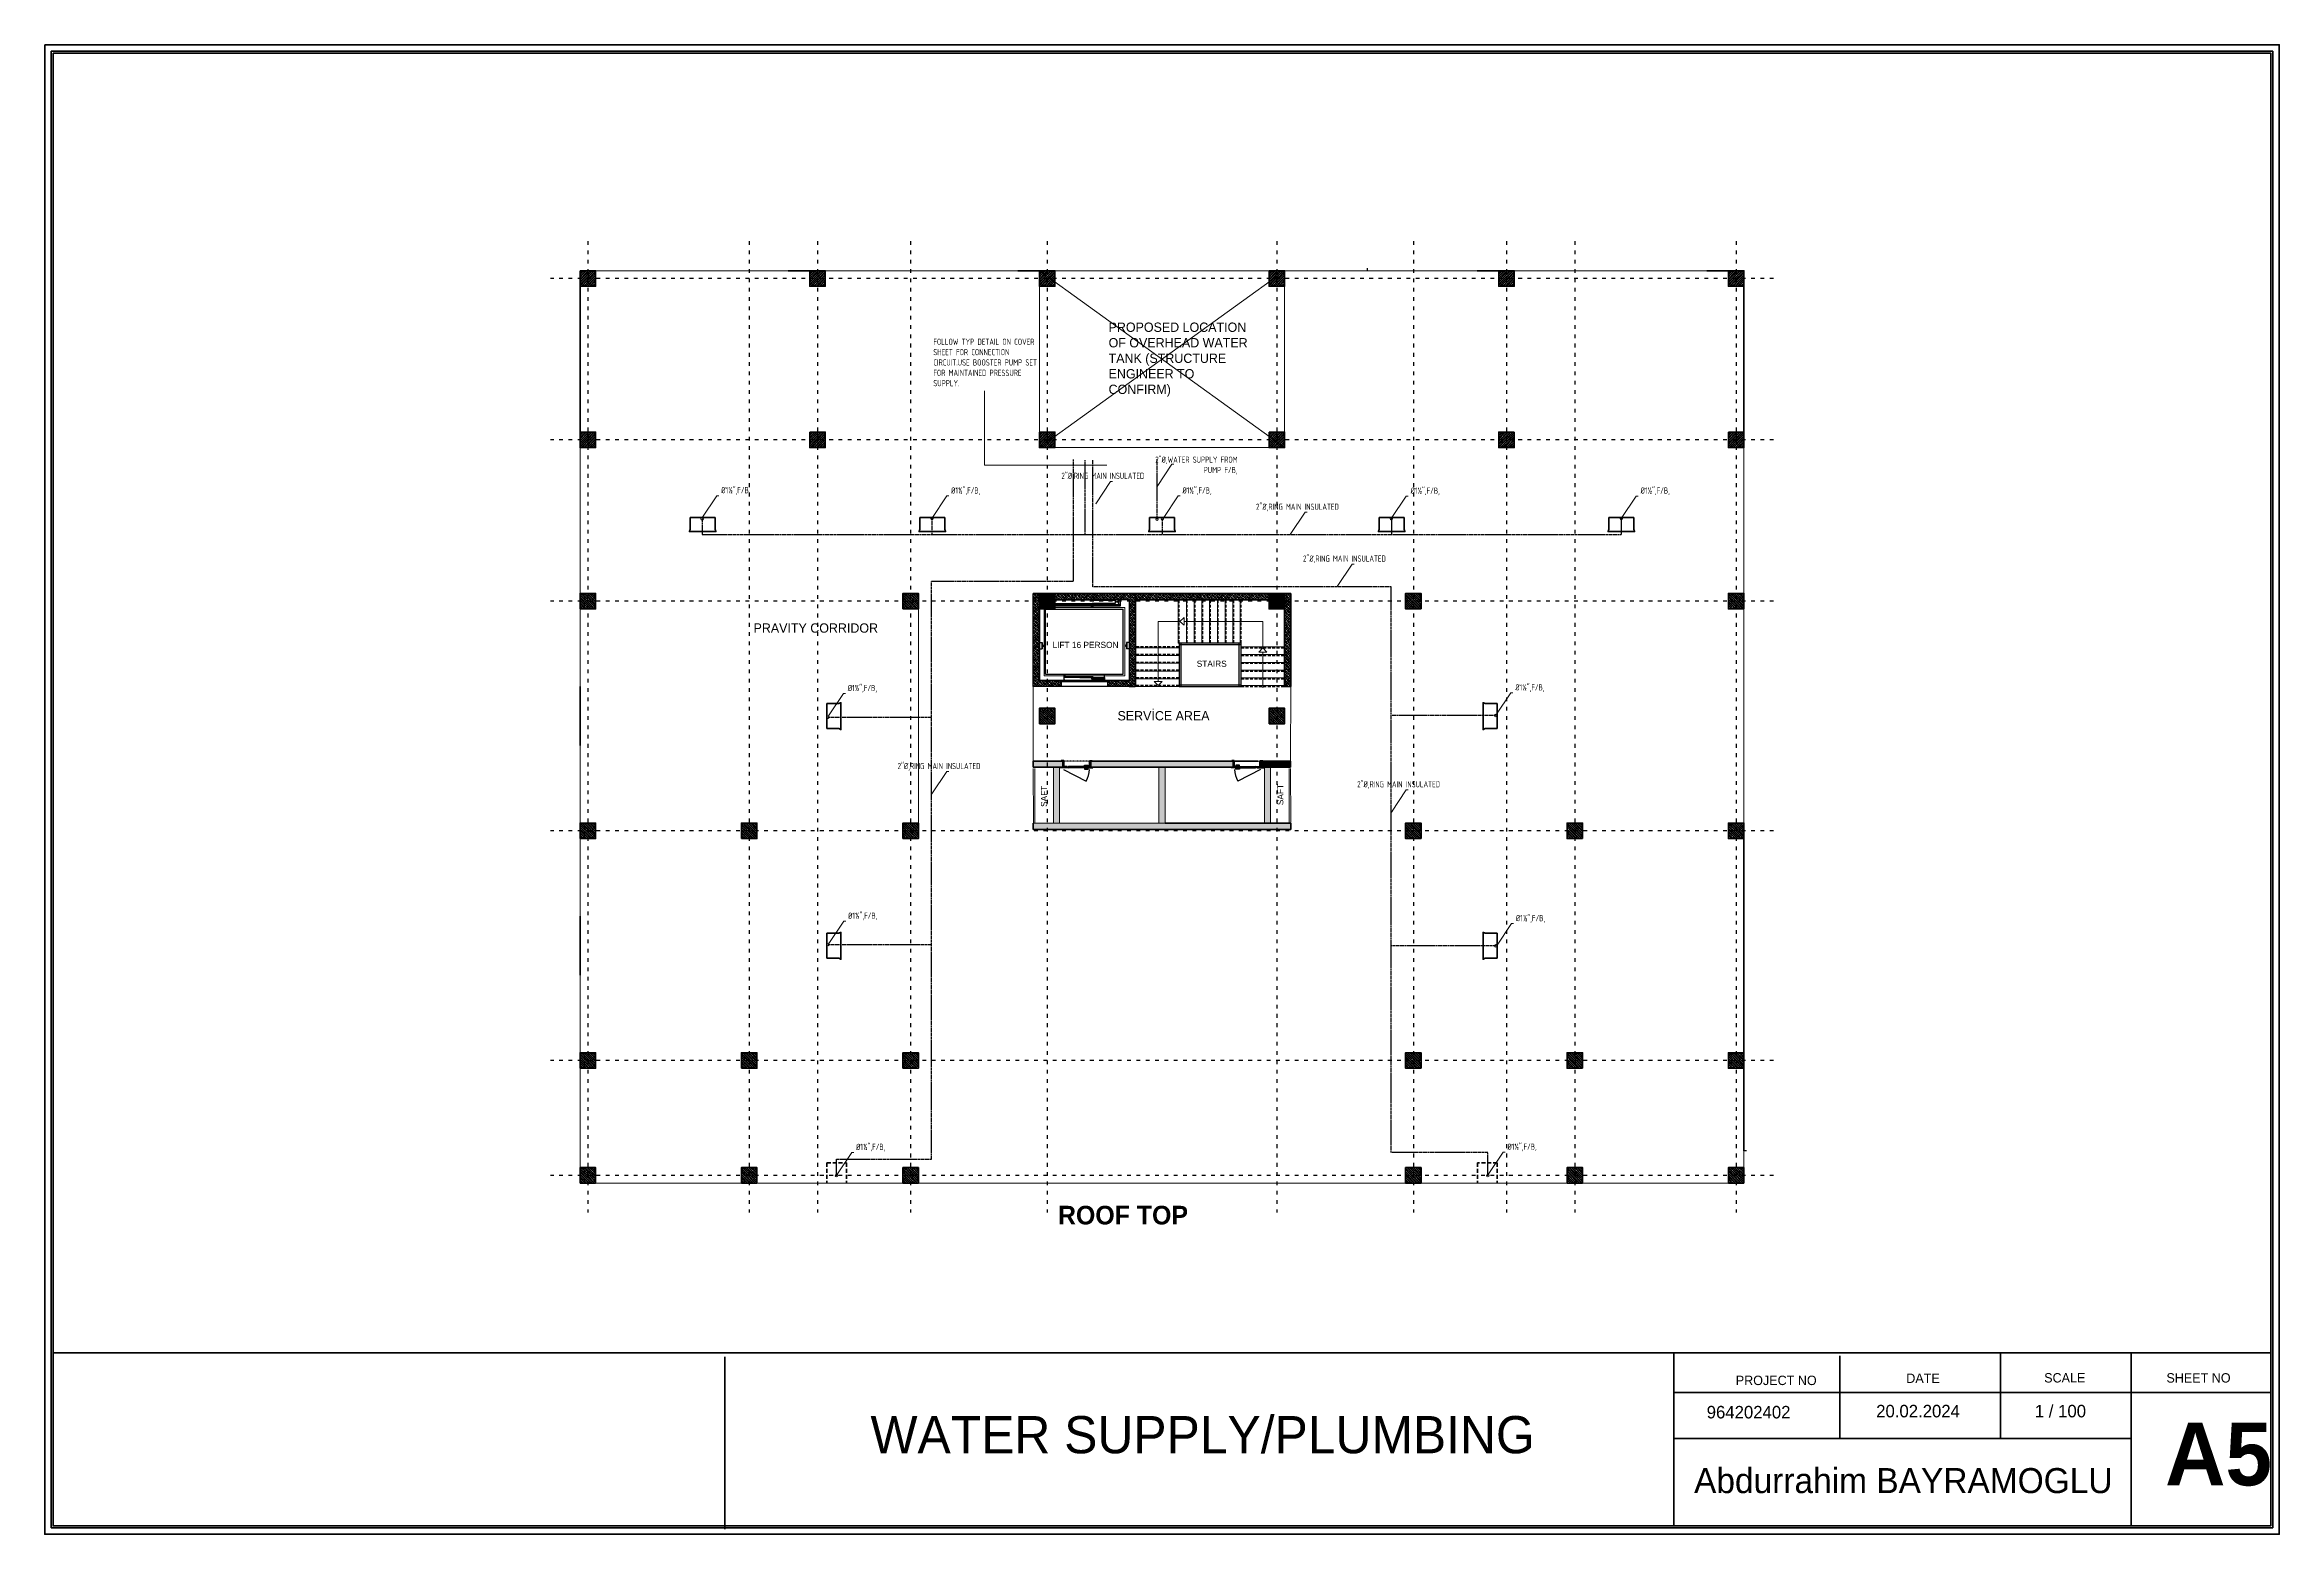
# Model space of a CAD drawing. Header units: millimetres. Extents: x 626118 to 667468, y 4481694 to 4492717.
# Drawn here: x 636703 to 643903, y 4481694 to 4486494 of the extents above; entities that cross this region are included whole.
import ezdxf

# ---------------------------------------------------------------- set-up
doc = ezdxf.new("R2010")
doc.units = ezdxf.units.MM
for name, pattern in [('ACAD_ISO03W100', [30, 12, -18]), ('CENTER2', [1.125, 0.75, -0.125, 0.125, -0.125]), ('DASHED', [19.05, 12.7, -6.35]), ('DUZ', [500, 500]), ('HIDDEN', [0.375, 0.25, -0.125]), ('PHANTOM', [2.5, 1.25, -0.25, 0.25, -0.25, 0.25, -0.25])]:
    doc.linetypes.add(name, pattern=pattern)
doc.layers.get('0').update_dxf_attribs({"color": 1, "linetype": 'DUZ'})
for name, color, linetype in [('3K', 4, 'Continuous'), ('a-door', 2, 'Continuous'), ('GOLGE', 8, 'HIDDEN'), ('GÖLGE', 8, 'DASHED'), ('KAPIACI1', 252, 'Continuous'), ('KOLTAR_F', 145, 'Continuous'), ('Layer1', 253, 'CENTER2'), ('LOGO', 7, 'Continuous'), ('M-KONTUR', 8, 'Continuous'), ('PL-CWS', 80, 'PHANTOM'), ('PL_TEXT', 3, 'Continuous'), ('söve', 26, 'DUZ'), ('TR', 8, 'Continuous')]:
    doc.layers.add(name, color=color, linetype=linetype)
for name, color, linetype, lineweight in [('A-ANNO-PATT-4', 173, 'Continuous', 5), ('Area', 41, 'Continuous', 25), ('DUV', 220, 'Continuous', 50), ('DUVAR', 7, 'Continuous', 35), ('iç duvar', 7, 'Continuous', 50), ('KAPEN', 151, 'Continuous', 9), ('KOLON_F', 3, 'Continuous', 35), ('YAZI', 7, 'Continuous', 15)]:
    doc.layers.add(name, color=color, linetype=linetype, lineweight=lineweight)
doc.styles.add('din.shx', font='din.shx', dxfattribs={"width": 0.7})
pattern_1 = [(45, (-20675.524, -19166.6584), (-4.4901280605, 4.4901280605), []), (45, (-20671.034, -19166.6584), (-4.4901280605, 4.4901280605), [3.175, -1.5875])]
pattern_2 = [(135, (5142840.4224, 3823352.33), (-4.4901280605, -4.4901280605), []), (135, (5142840.4224, 3823356.8204), (-4.4901280605, -4.4901280605), [3.175, -1.5875])]
pattern_3 = [(135, (5143580.4224, 3823352.33), (-4.4901280605, -4.4901280605), []), (135, (5143580.4224, 3823356.8204), (-4.4901280605, -4.4901280605), [3.175, -1.5875])]
pattern_4 = [(360, (433433.4788, 4685186.32), (8e-16, 1.5875), [])]

msp = doc.modelspace()

# ---------------------------------------------------------------- texts
at = {"attachment_point": 1}
for s, width, insert, char_height in [('{\\fCentury Gothic|b0|i0|c0|p34;\\C7;PROPOSED LOCATION OF OVERHEAD WATER TANK (STRUCTURE ENGINEER TO CONFIRM)}', 451.7355, (640130.89, 4485598.79), 30), ('{\\fCentury Gothic|b0|i0|c162|p34;\\C7;PRAVITY CORRIDOR}', 451.7355, (638986.88, 4484629.48), 30), ('{\\fCentury Gothic|b0|i0|c162|p34;\\C7;LIFT 16 PERSON}', 238.5941, (639950.33, 4484570.04), 20), ('{\\fCentury Gothic|b0|i0|c162|p34;\\C7;STAIRS}', 98.4847, (640414.85, 4484509.46), 20), ('{\\fCentury Gothic|b0|i0|c162|p34;\\C7; SERVİCE AREA}', 333.7189, (640148.44, 4484346.77), 30), ('{\\fCentury Gothic|b1|i0|c0|p34;\\C7;ROOF TOP}', 710.4957, (639967.77, 4482752.68), 60)]:
    msp.add_mtext_dynamic_manual_height_columns(s, width=width, gutter_width=12.5, heights=[0], dxfattribs=dict(at, insert=insert, char_height=char_height))
at = {"char_height": 20, "attachment_point": 1, "rotation": 90}
for insert in [(639912.83, 4484038.04), (640674.06, 4484043.75)]:
    msp.add_mtext_dynamic_manual_height_columns('{\\fCentury Gothic|b0|i0|c162|p34;\\C7;SAFT}', width=80.9215, gutter_width=12.5, heights=[0], dxfattribs=dict(at, insert=insert))
at = {"layer": 'LOGO', "attachment_point": 1}
for s, insert, char_height, width in [('{\\fGoudy Old Style|b0|i0|c0|p18;WATER SUPPLY/PLUMBING}', (639363.77, 4482075.23), 120, 2258.2145), ('{\\fGoudy Old Style|b1|i0|c0|p18;A5}', (643534.84, 4482053.42), 201.6, 680.2848)]:
    msp.add_mtext(s, dxfattribs=dict(at, insert=insert, char_height=char_height, width=width))
at = {"layer": 'PL_TEXT', "char_height": 20, "attachment_point": 9, "style": 'din.shx'}
for s, insert, width in [('\\pxql;FOLLOW TYP DETAIL ON COVER SHEET FOR CONNECTION CIRCUIT.USE BOOSTER PUMP SET FOR MAINTAINED PRESSURE SUPPLY.', (639846.35, 4485393.53, 0), 280.2178), ('2"%%C,WATER SUPPLY FROM PUMP F/B, ', (640546.61, 4485109.05, 0), 220.3517), (' 2"%%C,RING MAIN INSULATED ', (640245.83, 4485090.24, 0), 220.3517), (' %%C1½",F/B, ', (638977.16, 4485044.08, 0), 220.3517), (' %%C1½",F/B, ', (639717.66, 4485043.11, 0), 220.3517), (' %%C1½",F/B, ', (640463.06, 4485043.17, 0), 220.3517), (' %%C1½",F/B, ', (641198.11, 4485042.5, 0), 220.3517), (' %%C1½",F/B, ', (641939.31, 4485042.87, 0), 220.3517), (' 2"%%C,RING MAIN INSULATED ', (640872.79, 4484990.69, 0), 220.3517), (' 2"%%C,RING MAIN INSULATED', (641024.21, 4484823.62, 0), 220.3517), (' %%C1½",F/B, ', (639384.9, 4484406.54, 0), 220.3517), (' %%C1½",F/B, ', (641535.52, 4484408.58, 0), 220.3517), (' 2"%%C,RING MAIN INSULATED ', (639718.07, 4484155.08, 0), 220.3517), (' 2"%%C,RING MAIN INSULATED ', (641198.66, 4484096.28, 0), 220.3517), (' %%C1½",F/B, ', (639385.83, 4483672.97, 0), 220.3517), (' %%C1½",F/B, ', (641537.59, 4483665.06, 0), 220.3517), (' %%C1½",F/B, ', (639411.56, 4482927.96, 0), 220.3517), (' %%C1½",F/B, ', (641510.28, 4482928.63, 0), 220.3517)]:
    msp.add_mtext(s, dxfattribs=dict(at, insert=insert, width=width))
at = {"layer": 'YAZI', "attachment_point": 1}
for s, insert, char_height, width in [('{\\fStylus BT|b0|i0|c0|p34;PROJECT NO}', (642151.68, 4482205.3), 30.24, 286.87), ('{\\fStylus BT|b0|i0|c0|p34;DATE}', (642701.1, 4482212.16), 30.24, 215.1793), ('{\\fStylus BT|b0|i0|c0|p34;SCALE}', (643145.35, 4482213.6), 30.24, 165.1095), ('{\\fStylus BT|b0|i0|c0|p34;SHEET NO}', (643539.24, 4482213.38), 30.24, 302.8012), ('{\\fStylus BT|b0|i0|c0|p34;964\\fStylus BT|b0|i0|c162|p34;20\\fStylus BT|b0|i0|c0|p34;2402}', (642058, 4482107.95), 40.32, 345.8591), ('{\\fStylus BT|b0|i0|c0|p34;20.02.2024}', (642604.06, 4482111.36), 40.32, 366.9007), ('{\\fStylus BT|b0|i0|c0|p34;1 / \\fStylus BT|b0|i0|c162|p34;1\\fStylus BT|b0|i0|c0|p34;00}', (643115.32, 4482111.36), 40.32, 316.1791), ('{\\fStylus BT|b0|i0|c0|p34;Abdurrahim BAYRAMOGLU}', (642017.22, 4481907.59), 80.64, 1568.7791)]:
    msp.add_mtext(s, dxfattribs=dict(at, insert=insert, char_height=char_height, width=width))

# ---------------------------------------------------------------- blocks, each defined once
blk = doc.blocks.new('A$C9070866a')
at = {"layer": 'iç duvar', "color": 1, "linetype": 'Continuous', "lineweight": 5}
for p, q in [((54.5, 72.2, 0), (6.4, 0)), ((54.5, 72.2, 0), (52.5, 70.3)), ((54.5, 72.2, 0), (53.4, 69.6)), ((6.4, 0), (0, 0))]:
    blk.add_line(p, q, dxfattribs=at)

# ---------------------------------------------------------------- hatches: boundary and pattern name
h = msp.add_hatch()
h.set_pattern_fill('ANSI33', color=252, scale=30, angle=90)
h.set_pattern_definition([(135, (5159524.113, 3737933.228), (-5.303300859, -5.303300859), []), (135, (5159524.113, 3737938.531), (-5.303300859, -5.303300859), [3.75, -1.875])])
h.paths.add_polyline_path([(639977.96, 4484445.81), (639977.96, 4484425.81), (639887.95, 4484425.81), (639887.95, 4484725.81), (640217.95, 4484725.81), (640217.95, 4484425.81), (640127.96, 4484425.81), (640127.96, 4484445.81), (640197.95, 4484445.81), (640197.95, 4484705.81), (639907.95, 4484705.81), (639907.95, 4484445.81)])
h = msp.add_hatch()
h.set_pattern_fill('ANSI33', color=252, scale=30, angle=90)
h.set_pattern_definition([(135, (5160786.2366, 3737933.228), (-5.303300859, -5.303300859), []), (135, (5160786.2366, 3737938.531), (-5.303300859, -5.303300859), [3.75, -1.875])])
h.paths.add_polyline_path([(640217.95, 4484705.81), (640217.95, 4484725.81), (640717.95, 4484725.81), (640717.95, 4484425.81), (640697.95, 4484425.81), (640697.95, 4484705.81)])
h = msp.add_hatch(color=33)
h.dxf.hatch_style = 1
h.paths.add_polyline_path([(639974.76, 4484165.81), (639887.95, 4484165.81), (639887.95, 4484185.81), (639983.38, 4484185.81), (639983.23, 4484165.81)])
h = msp.add_hatch(color=33)
h.dxf.hatch_style = 1
h.paths.add_polyline_path([(639952.95, 4484165.81), (639972.95, 4484165.81), (639972.95, 4483985.81), (639952.95, 4483985.81)])
h = msp.add_hatch(color=33)
h.dxf.hatch_style = 1
h.paths.add_polyline_path([(640073.73, 4484185.81), (640532.18, 4484185.81), (640532.18, 4484165.81), (640073.73, 4484165.81)])
h = msp.add_hatch(color=33)
h.dxf.hatch_style = 1
h.paths.add_polyline_path([(640292.95, 4484165.81), (640312.95, 4484165.81), (640312.95, 4483985.81), (640292.95, 4483985.81)])
h = msp.add_hatch(color=33)
h.dxf.hatch_style = 1
h.paths.add_polyline_path([(640631.15, 4484165.81), (640632.95, 4484165.81), (640632.95, 4484185.81), (640622.53, 4484185.81), (640622.68, 4484165.81)])
h = msp.add_hatch(color=33)
h.dxf.hatch_style = 1
h.paths.add_polyline_path([(640632.48, 4484165.81), (640632.48, 4484185.81), (640717.48, 4484185.81), (640717.48, 4484165.81)])
h = msp.add_hatch(color=33)
h.dxf.hatch_style = 1
h.paths.add_polyline_path([(640632.95, 4484165.81), (640652.95, 4484165.81), (640652.95, 4483985.81), (640632.95, 4483985.81)])
msp.add_hatch(color=33).paths.add_polyline_path([(640717.95, 4483985.81), (639887.95, 4483985.81), (639887.95, 4483965.81), (640717.95, 4483965.81)])
at = {"layer": 'KOLTAR_F'}
h = msp.add_hatch(dxfattribs=at)
h.set_pattern_fill('ANSI33', color=256, style=0)
h.set_pattern_definition([(45, (-22155.524, -18646.6584), (-4.4901280605, 4.4901280605), []), (45, (-22151.034, -18646.6584), (-4.4901280605, 4.4901280605), [3.175, -1.5875])])
h.paths.add_polyline_path([(638427.95, 4485765.81), (638477.95, 4485765.81), (638477.95, 4485715.81), (638427.95, 4485715.81)])
h = msp.add_hatch(dxfattribs=at)
h.set_pattern_fill('ANSI33', color=256, style=0)
h.set_pattern_definition([(45, (-21415.524, -18646.6584), (-4.4901280605, 4.4901280605), []), (45, (-21411.034, -18646.6584), (-4.4901280605, 4.4901280605), [3.175, -1.5875])])
h.paths.add_polyline_path([(639167.95, 4485765.81), (639217.95, 4485765.81), (639217.95, 4485715.81), (639167.95, 4485715.81)])
h = msp.add_hatch(dxfattribs=at)
h.set_pattern_fill('ANSI33', color=256, style=0)
h.set_pattern_definition([(45, (-20675.524, -18646.6584), (-4.4901280605, 4.4901280605), []), (45, (-20671.034, -18646.6584), (-4.4901280605, 4.4901280605), [3.175, -1.5875])])
h.paths.add_polyline_path([(639907.95, 4485765.81), (639957.95, 4485765.81), (639957.95, 4485715.81), (639907.95, 4485715.81)])
h = msp.add_hatch(dxfattribs=at)
h.set_pattern_fill('ANSI33', color=256, style=0)
h.set_pattern_definition([(45, (-19935.524, -18646.6584), (-4.4901280605, 4.4901280605), []), (45, (-19931.034, -18646.6584), (-4.4901280605, 4.4901280605), [3.175, -1.5875])])
h.paths.add_polyline_path([(640647.95, 4485765.81), (640697.95, 4485765.81), (640697.95, 4485715.81), (640647.95, 4485715.81)])
h = msp.add_hatch(dxfattribs=at)
h.set_pattern_fill('ANSI33', color=256, style=0)
h.set_pattern_definition([(45, (-19195.524, -18646.6584), (-4.4901280605, 4.4901280605), []), (45, (-19191.034, -18646.6584), (-4.4901280605, 4.4901280605), [3.175, -1.5875])])
h.paths.add_polyline_path([(641387.95, 4485765.81), (641437.95, 4485765.81), (641437.95, 4485715.81), (641387.95, 4485715.81)])
h = msp.add_hatch(dxfattribs=at)
h.set_pattern_fill('ANSI33', color=256, style=0)
h.set_pattern_definition([(45, (-18455.524, -18646.6584), (-4.4901280605, 4.4901280605), []), (45, (-18451.034, -18646.6584), (-4.4901280605, 4.4901280605), [3.175, -1.5875])])
h.paths.add_polyline_path([(642127.95, 4485765.81), (642177.95, 4485765.81), (642177.95, 4485715.81), (642127.95, 4485715.81)])
h = msp.add_hatch(dxfattribs=at)
h.set_pattern_fill('ANSI33', color=256, style=0)
h.set_pattern_definition([(45, (-22155.524, -19166.6584), (-4.4901280605, 4.4901280605), []), (45, (-22151.034, -19166.6584), (-4.4901280605, 4.4901280605), [3.175, -1.5875])])
h.paths.add_polyline_path([(638427.95, 4485245.81), (638477.95, 4485245.81), (638477.95, 4485195.81), (638427.95, 4485195.81)])
h = msp.add_hatch(dxfattribs=at)
h.set_pattern_fill('ANSI33', color=256, style=0)
h.set_pattern_definition([(45, (-21415.524, -19166.6584), (-4.4901280605, 4.4901280605), []), (45, (-21411.034, -19166.6584), (-4.4901280605, 4.4901280605), [3.175, -1.5875])])
h.paths.add_polyline_path([(639167.95, 4485245.81), (639217.95, 4485245.81), (639217.95, 4485195.81), (639167.95, 4485195.81)])
h = msp.add_hatch(dxfattribs=at)
h.set_pattern_fill('ANSI33', color=256, style=0)
h.set_pattern_definition(pattern_1)
h.paths.add_polyline_path([(639907.95, 4485245.81), (639957.95, 4485245.81), (639957.95, 4485195.81), (639907.95, 4485195.81)])
h = msp.add_hatch(dxfattribs=at)
h.set_pattern_fill('ANSI33', color=256, style=0)
h.set_pattern_definition([(45, (-19935.524, -19166.6584), (-4.4901280605, 4.4901280605), []), (45, (-19931.034, -19166.6584), (-4.4901280605, 4.4901280605), [3.175, -1.5875])])
h.paths.add_polyline_path([(640647.95, 4485245.81), (640697.95, 4485245.81), (640697.95, 4485195.81), (640647.95, 4485195.81)])
h = msp.add_hatch(dxfattribs=at)
h.set_pattern_fill('ANSI33', color=256, style=0)
h.set_pattern_definition(pattern_1)
h.paths.add_polyline_path([(641437.95, 4485245.81), (641387.95, 4485245.81), (641387.95, 4485195.81), (641437.95, 4485195.81)])
h = msp.add_hatch(dxfattribs=at)
h.set_pattern_fill('ANSI33', color=256, style=0)
h.set_pattern_definition([(45, (-18455.524, -19166.6584), (-4.4901280605, 4.4901280605), []), (45, (-18451.034, -19166.6584), (-4.4901280605, 4.4901280605), [3.175, -1.5875])])
h.paths.add_polyline_path([(642127.95, 4485245.81), (642177.95, 4485245.81), (642177.95, 4485195.81), (642127.95, 4485195.81)])
h = msp.add_hatch(dxfattribs=at)
h.set_pattern_fill('ANSI33', color=256, angle=90, style=0)
h.set_pattern_definition([(135, (5142840.4224, 3824092.33), (-4.4901280605, -4.4901280605), []), (135, (5142840.4224, 3824096.8204), (-4.4901280605, -4.4901280605), [3.175, -1.5875])])
h.paths.add_polyline_path([(638427.95, 4484675.81), (638427.95, 4484725.81), (638477.95, 4484725.81), (638477.95, 4484675.81)])
h = msp.add_hatch(dxfattribs=at)
h.set_pattern_fill('ANSI33', color=256, angle=90, style=0)
h.set_pattern_definition([(135, (5143880.4224, 3824092.33), (-4.4901280605, -4.4901280605), []), (135, (5143880.4224, 3824096.8204), (-4.4901280605, -4.4901280605), [3.175, -1.5875])])
h.paths.add_polyline_path([(639467.95, 4484675.81), (639467.95, 4484725.81), (639517.95, 4484725.81), (639517.95, 4484675.81)])
h = msp.add_hatch(dxfattribs=at)
h.set_pattern_fill('ANSI33', color=256, angle=90, style=0)
h.set_pattern_definition([(135, (5143440.4224, 3824092.33), (-4.4901280605, -4.4901280605), []), (135, (5143440.4224, 3824096.8204), (-4.4901280605, -4.4901280605), [3.175, -1.5875])])
h.paths.add_polyline_path([(639957.95, 4484675.81), (639957.95, 4484725.81), (639907.95, 4484725.81), (639907.95, 4484675.81)])
h = msp.add_hatch(dxfattribs=at)
h.set_pattern_fill('ANSI33', color=256, angle=90, style=0)
h.set_pattern_definition([(135, (5144320.4224, 3824092.33), (-4.4901280605, -4.4901280605), []), (135, (5144320.4224, 3824096.8204), (-4.4901280605, -4.4901280605), [3.175, -1.5875])])
h.paths.add_polyline_path([(639907.95, 4484675.81), (639907.95, 4484725.81), (639957.95, 4484725.81), (639957.95, 4484675.81)])
h = msp.add_hatch(dxfattribs=at)
h.set_pattern_fill('ANSI33', color=256, angle=90, style=0)
h.set_pattern_definition([(135, (5144180.4224, 3824092.33), (-4.4901280605, -4.4901280605), []), (135, (5144180.4224, 3824096.8204), (-4.4901280605, -4.4901280605), [3.175, -1.5875])])
h.paths.add_polyline_path([(640697.95, 4484675.81), (640697.95, 4484725.81), (640647.95, 4484725.81), (640647.95, 4484675.81)])
h = msp.add_hatch(dxfattribs=at)
h.set_pattern_fill('ANSI33', color=256, angle=90, style=0)
h.set_pattern_definition([(135, (5145060.4224, 3824092.33), (-4.4901280605, -4.4901280605), []), (135, (5145060.4224, 3824096.8204), (-4.4901280605, -4.4901280605), [3.175, -1.5875])])
h.paths.add_polyline_path([(640647.95, 4484675.81), (640647.95, 4484725.81), (640697.95, 4484725.81), (640697.95, 4484675.81)])
h = msp.add_hatch(dxfattribs=at)
h.set_pattern_fill('ANSI33', color=256, angle=90, style=0)
h.set_pattern_definition([(135, (5144620.4224, 3824092.33), (-4.4901280605, -4.4901280605), []), (135, (5144620.4224, 3824096.8204), (-4.4901280605, -4.4901280605), [3.175, -1.5875])])
h.paths.add_polyline_path([(641137.95, 4484675.81), (641137.95, 4484725.81), (641087.95, 4484725.81), (641087.95, 4484675.81)])
h = msp.add_hatch(dxfattribs=at)
h.set_pattern_fill('ANSI33', color=256, angle=90, style=0)
h.set_pattern_definition([(135, (5143580.4224, 3824092.33), (-4.4901280605, -4.4901280605), []), (135, (5143580.4224, 3824096.8204), (-4.4901280605, -4.4901280605), [3.175, -1.5875])])
h.paths.add_polyline_path([(642177.95, 4484675.81), (642177.95, 4484725.81), (642127.95, 4484725.81), (642127.95, 4484675.81)])
h = msp.add_hatch(dxfattribs=at)
h.set_pattern_fill('ANSI33', color=256, angle=90, style=0)
h.set_pattern_definition([(135, (5144320.4224, 3823722.33), (-4.4901280605, -4.4901280605), []), (135, (5144320.4224, 3823726.8204), (-4.4901280605, -4.4901280605), [3.175, -1.5875])])
h.paths.add_polyline_path([(639907.95, 4484305.81), (639907.95, 4484355.81), (639957.95, 4484355.81), (639957.95, 4484305.81)])
h = msp.add_hatch(dxfattribs=at)
h.set_pattern_fill('ANSI33', color=256, angle=90, style=0)
h.set_pattern_definition([(135, (5145060.4224, 3823722.33), (-4.4901280605, -4.4901280605), []), (135, (5145060.4224, 3823726.8204), (-4.4901280605, -4.4901280605), [3.175, -1.5875])])
h.paths.add_polyline_path([(640647.95, 4484305.81), (640647.95, 4484355.81), (640697.95, 4484355.81), (640697.95, 4484305.81)])
h = msp.add_hatch(dxfattribs=at)
h.set_pattern_fill('ANSI33', color=256, angle=90, style=0)
h.set_pattern_definition(pattern_2)
h.paths.add_polyline_path([(638427.95, 4483935.81), (638427.95, 4483985.81), (638477.95, 4483985.81), (638477.95, 4483935.81)])
h = msp.add_hatch(dxfattribs=at)
h.set_pattern_fill('ANSI33', color=256, angle=90, style=0)
h.set_pattern_definition(pattern_2)
h.paths.add_polyline_path([(638427.95, 4483935.81), (638427.95, 4483985.81), (638477.95, 4483985.81), (638477.95, 4483935.81)])
h = msp.add_hatch(dxfattribs=at)
h.set_pattern_fill('ANSI33', color=256, angle=90, style=0)
h.set_pattern_definition([(135, (5143360.4224, 3823352.33), (-4.4901280605, -4.4901280605), []), (135, (5143360.4224, 3823356.8204), (-4.4901280605, -4.4901280605), [3.175, -1.5875])])
h.paths.add_polyline_path([(638947.95, 4483935.81), (638947.95, 4483985.81), (638997.95, 4483985.81), (638997.95, 4483935.81)])
h = msp.add_hatch(dxfattribs=at)
h.set_pattern_fill('ANSI33', color=256, angle=90, style=0)
h.set_pattern_definition([(135, (5143880.4224, 3823352.33), (-4.4901280605, -4.4901280605), []), (135, (5143880.4224, 3823356.8204), (-4.4901280605, -4.4901280605), [3.175, -1.5875])])
h.paths.add_polyline_path([(639467.95, 4483935.81), (639467.95, 4483985.81), (639517.95, 4483985.81), (639517.95, 4483935.81)])
h = msp.add_hatch(dxfattribs=at)
h.set_pattern_fill('ANSI33', color=256, angle=90, style=0)
h.set_pattern_definition([(135, (5144620.4224, 3823352.33), (-4.4901280605, -4.4901280605), []), (135, (5144620.4224, 3823356.8204), (-4.4901280605, -4.4901280605), [3.175, -1.5875])])
h.paths.add_polyline_path([(641137.95, 4483935.81), (641137.95, 4483985.81), (641087.95, 4483985.81), (641087.95, 4483935.81)])
h = msp.add_hatch(dxfattribs=at)
h.set_pattern_fill('ANSI33', color=256, angle=90, style=0)
h.set_pattern_definition([(135, (5144100.4224, 3823352.33), (-4.4901280605, -4.4901280605), []), (135, (5144100.4224, 3823356.8204), (-4.4901280605, -4.4901280605), [3.175, -1.5875])])
h.paths.add_polyline_path([(641657.95, 4483935.81), (641657.95, 4483985.81), (641607.95, 4483985.81), (641607.95, 4483935.81)])
h = msp.add_hatch(dxfattribs=at)
h.set_pattern_fill('ANSI33', color=256, angle=90, style=0)
h.set_pattern_definition([(135, (5144100.4224, 3823352.33), (-4.4901280605, -4.4901280605), []), (135, (5144100.4224, 3823356.8204), (-4.4901280605, -4.4901280605), [3.175, -1.5875])])
h.paths.add_polyline_path([(641657.95, 4483935.81), (641657.95, 4483985.81), (641607.95, 4483985.81), (641607.95, 4483935.81)])
h = msp.add_hatch(dxfattribs=at)
h.set_pattern_fill('ANSI33', color=256, angle=90, style=0)
h.set_pattern_definition(pattern_3)
h.paths.add_polyline_path([(642177.95, 4483935.81), (642177.95, 4483985.81), (642127.95, 4483985.81), (642127.95, 4483935.81)])
h = msp.add_hatch(dxfattribs=at)
h.set_pattern_fill('ANSI33', color=256, angle=90, style=0)
h.set_pattern_definition(pattern_3)
h.paths.add_polyline_path([(642177.95, 4483935.81), (642177.95, 4483985.81), (642127.95, 4483985.81), (642127.95, 4483935.81)])
h = msp.add_hatch(dxfattribs=at)
h.set_pattern_fill('ANSI33', color=256, angle=90, style=0)
h.set_pattern_definition([(135, (5142840.4224, 3822612.33), (-4.4901280605, -4.4901280605), []), (135, (5142840.4224, 3822616.8204), (-4.4901280605, -4.4901280605), [3.175, -1.5875])])
h.paths.add_polyline_path([(638427.95, 4483195.81), (638427.95, 4483245.81), (638477.95, 4483245.81), (638477.95, 4483195.81)])
h = msp.add_hatch(dxfattribs=at)
h.set_pattern_fill('ANSI33', color=256, angle=90, style=0)
h.set_pattern_definition([(135, (5143360.4224, 3822612.33), (-4.4901280605, -4.4901280605), []), (135, (5143360.4224, 3822616.8204), (-4.4901280605, -4.4901280605), [3.175, -1.5875])])
h.paths.add_polyline_path([(638947.95, 4483195.81), (638947.95, 4483245.81), (638997.95, 4483245.81), (638997.95, 4483195.81)])
h = msp.add_hatch(dxfattribs=at)
h.set_pattern_fill('ANSI33', color=256, angle=90, style=0)
h.set_pattern_definition([(135, (5143880.4224, 3822612.33), (-4.4901280605, -4.4901280605), []), (135, (5143880.4224, 3822616.8204), (-4.4901280605, -4.4901280605), [3.175, -1.5875])])
h.paths.add_polyline_path([(639467.95, 4483195.81), (639467.95, 4483245.81), (639517.95, 4483245.81), (639517.95, 4483195.81)])
h = msp.add_hatch(dxfattribs=at)
h.set_pattern_fill('ANSI33', color=256, angle=90, style=0)
h.set_pattern_definition([(135, (5144620.4224, 3822612.33), (-4.4901280605, -4.4901280605), []), (135, (5144620.4224, 3822616.8204), (-4.4901280605, -4.4901280605), [3.175, -1.5875])])
h.paths.add_polyline_path([(641137.95, 4483195.81), (641137.95, 4483245.81), (641087.95, 4483245.81), (641087.95, 4483195.81)])
h = msp.add_hatch(dxfattribs=at)
h.set_pattern_fill('ANSI33', color=256, angle=90, style=0)
h.set_pattern_definition([(135, (5144100.4224, 3822612.33), (-4.4901280605, -4.4901280605), []), (135, (5144100.4224, 3822616.8204), (-4.4901280605, -4.4901280605), [3.175, -1.5875])])
h.paths.add_polyline_path([(641657.95, 4483195.81), (641657.95, 4483245.81), (641607.95, 4483245.81), (641607.95, 4483195.81)])
h = msp.add_hatch(dxfattribs=at)
h.set_pattern_fill('ANSI33', color=256, angle=90, style=0)
h.set_pattern_definition([(135, (5143580.4224, 3822612.33), (-4.4901280605, -4.4901280605), []), (135, (5143580.4224, 3822616.8204), (-4.4901280605, -4.4901280605), [3.175, -1.5875])])
h.paths.add_polyline_path([(642177.95, 4483195.81), (642177.95, 4483245.81), (642127.95, 4483245.81), (642127.95, 4483195.81)])
h = msp.add_hatch(dxfattribs=at)
h.set_pattern_fill('ANSI33', color=256, angle=90, style=0)
h.set_pattern_definition([(135, (5142840.4224, 3822242.33), (-4.4901280605, -4.4901280605), []), (135, (5142840.4224, 3822246.8204), (-4.4901280605, -4.4901280605), [3.175, -1.5875])])
h.paths.add_polyline_path([(638427.95, 4482825.81), (638427.95, 4482875.81), (638477.95, 4482875.81), (638477.95, 4482825.81)])
h = msp.add_hatch(dxfattribs=at)
h.set_pattern_fill('ANSI33', color=256, angle=90, style=0)
h.set_pattern_definition([(135, (5143360.4224, 3822242.33), (-4.4901280605, -4.4901280605), []), (135, (5143360.4224, 3822246.8204), (-4.4901280605, -4.4901280605), [3.175, -1.5875])])
h.paths.add_polyline_path([(638947.95, 4482825.81), (638947.95, 4482875.81), (638997.95, 4482875.81), (638997.95, 4482825.81)])
h = msp.add_hatch(dxfattribs=at)
h.set_pattern_fill('ANSI33', color=256, angle=90, style=0)
h.set_pattern_definition([(135, (5143880.4224, 3822242.33), (-4.4901280605, -4.4901280605), []), (135, (5143880.4224, 3822246.8204), (-4.4901280605, -4.4901280605), [3.175, -1.5875])])
h.paths.add_polyline_path([(639467.95, 4482825.81), (639467.95, 4482875.81), (639517.95, 4482875.81), (639517.95, 4482825.81)])
h = msp.add_hatch(dxfattribs=at)
h.set_pattern_fill('ANSI33', color=256, angle=90, style=0)
h.set_pattern_definition([(135, (5144620.4224, 3822242.33), (-4.4901280605, -4.4901280605), []), (135, (5144620.4224, 3822246.8204), (-4.4901280605, -4.4901280605), [3.175, -1.5875])])
h.paths.add_polyline_path([(641137.95, 4482825.81), (641137.95, 4482875.81), (641087.95, 4482875.81), (641087.95, 4482825.81)])
h = msp.add_hatch(dxfattribs=at)
h.set_pattern_fill('ANSI33', color=256, angle=90, style=0)
h.set_pattern_definition([(135, (5144100.4224, 3822242.33), (-4.4901280605, -4.4901280605), []), (135, (5144100.4224, 3822246.8204), (-4.4901280605, -4.4901280605), [3.175, -1.5875])])
h.paths.add_polyline_path([(641657.95, 4482825.81), (641657.95, 4482875.81), (641607.95, 4482875.81), (641607.95, 4482825.81)])
h = msp.add_hatch(dxfattribs=at)
h.set_pattern_fill('ANSI33', color=256, angle=90, style=0)
h.set_pattern_definition([(135, (5143580.4224, 3822242.33), (-4.4901280605, -4.4901280605), []), (135, (5143580.4224, 3822246.8204), (-4.4901280605, -4.4901280605), [3.175, -1.5875])])
h.paths.add_polyline_path([(642177.95, 4482825.81), (642177.95, 4482875.81), (642127.95, 4482875.81), (642127.95, 4482825.81)])
at = {"layer": 'TR'}
h = msp.add_hatch(dxfattribs=at)
h.set_pattern_fill('LINE', color=256, scale=0.5, angle=360, style=0)
h.set_pattern_definition(pattern_4)
h.paths.add_polyline_path([(640079.45, 4484459.81), (640079.45, 4484454.81), (640076.45, 4484454.81), (640037.95, 4484454.81), (640037.95, 4484459.81)])
h.paths.add_polyline_path([(640117.95, 4484454.81), (640117.95, 4484449.81), (640076.45, 4484449.81), (640076.45, 4484454.81)])
h = msp.add_hatch(dxfattribs=at)
h.set_pattern_fill('LINE', color=256, scale=0.5, angle=360, style=0)
h.set_pattern_definition(pattern_4)
h.paths.add_polyline_path([(640117.95, 4484445.81), (640117.95, 4484440.81), (640037.95, 4484440.81), (640037.95, 4484445.81)])

# ---------------------------------------------------------------- linework, layer by layer
at = {"color": 232, "linetype": 'ACAD_ISO03W100'}
for p, q in [((638452.95, 4485860.81), (638452.95, 4482730.81)), ((638972.95, 4485860.81), (638972.95, 4482730.81)), ((639192.95, 4485860.81), (639192.95, 4482730.81)), ((639492.95, 4485860.81), (639492.95, 4482730.81)), ((639932.95, 4485860.81), (639932.95, 4482730.81)), ((640672.95, 4485860.81), (640672.95, 4482730.81)), ((641112.95, 4485860.81), (641112.95, 4482730.81)), ((641412.95, 4485860.81), (641412.95, 4482730.81)), ((641632.95, 4485860.81), (641632.95, 4482730.81)), ((642152.95, 4485860.81), (642152.95, 4482730.81)), ((642272.95, 4485740.81), (638332.95, 4485740.81)), ((642272.95, 4485220.81), (638332.95, 4485220.81)), ((642272.95, 4484700.81), (638332.95, 4484700.81)), ((642272.95, 4483960.81), (638332.95, 4483960.81)), ((642272.95, 4483220.81), (638332.95, 4483220.81)), ((642272.95, 4482850.81), (638332.95, 4482850.81))]:
    msp.add_line(p, q, dxfattribs=at)
at = {"color": 7}
for p, q in [((640717.95, 4484725.81), (639887.95, 4484725.81)), ((640197.95, 4484705.81), (639907.95, 4484705.81)), ((639907.95, 4484445.81), (639907.95, 4484705.81)), ((640197.95, 4484445.81), (640197.95, 4484705.81)), ((640217.95, 4484425.81), (640217.95, 4484725.81)), ((640217.95, 4484425.81), (640217.95, 4484725.81)), ((640217.95, 4484705.81), (640697.95, 4484705.81)), ((640697.95, 4484705.81), (640697.95, 4484425.81)), ((640717.95, 4484725.81), (640717.95, 4484425.81)), ((640217.95, 4484425.81), (639887.95, 4484425.81)), ((640197.95, 4484445.81), (639907.95, 4484445.81)), ((640197.01, 4484425.81), (640217.01, 4484425.81)), ((640697.48, 4484425.81), (640717.48, 4484425.81)), ((639983.73, 4484165.81), (639983.73, 4484185.81)), ((640073.73, 4484165.81), (640073.73, 4484185.81)), ((640532.18, 4484165.81), (640532.18, 4484185.81)), ((640622.18, 4484165.81), (640622.18, 4484185.81))]:
    msp.add_line(p, q, dxfattribs=at)
at = {"color": 0, "lineweight": 18, "ltscale": 40}
for p, q in [((640217.95, 4484725.81), (639887.95, 4484725.81)), ((640197.95, 4484705.81), (639907.95, 4484705.81)), ((639907.95, 4484705.81), (639907.95, 4484445.81)), ((640197.95, 4484445.81), (640197.95, 4484705.81)), ((640217.95, 4484425.81), (640217.95, 4484725.81)), ((640217.95, 4484725.81), (640217.95, 4484425.81)), ((639977.96, 4484425.81), (639887.95, 4484425.81)), ((639977.96, 4484445.81), (639907.95, 4484445.81)), ((640197.95, 4484445.81), (640127.96, 4484445.81)), ((640217.95, 4484425.81), (640127.96, 4484425.81))]:
    msp.add_line(p, q, dxfattribs=at)
at = {"color": 30}
for p, q in [((639983.73, 4484185.81), (639983.73, 4484165.81)), ((640622.18, 4484185.81), (640622.18, 4484165.81))]:
    msp.add_line(p, q, dxfattribs=at)
at = {"color": 7}
for points in [[(639977.96, 4484445.81), (639977.96, 4484425.81), (639887.95, 4484425.81), (639887.95, 4484725.81), (640217.95, 4484725.81), (640217.95, 4484425.81), (640127.96, 4484425.81), (640127.96, 4484445.81), (640197.95, 4484445.81), (640197.95, 4484705.81), (639907.95, 4484705.81), (639907.95, 4484445.81), (639977.96, 4484445.81)], [(640217.95, 4484705.81), (640217.95, 4484725.81), (640717.95, 4484725.81), (640717.95, 4484425.81), (640697.95, 4484425.81), (640697.95, 4484705.81), (640217.95, 4484705.81)]]:
    msp.add_lwpolyline(points, dxfattribs=at)
at = {"color": 0, "lineweight": 18, "ltscale": 40}
for points in [[(640182.95, 4484680.33), (639922.95, 4484680.33), (639922.95, 4484460.33), (640182.95, 4484460.33)], [(640177.95, 4484675.33), (639927.95, 4484675.33), (639927.95, 4484465.33), (640177.95, 4484465.33)]]:
    msp.add_lwpolyline(points, close=True, dxfattribs=at)
at = {"layer": '3K'}
for p, q in [((639927.95, 4484465.33), (639927.95, 4484675.33)), ((639927.95, 4484675.33), (640177.95, 4484675.33)), ((639937.95, 4484705.43), (639937.95, 4484685.09)), ((640167.95, 4484689.36), (639937.95, 4484689.36)), ((640167.95, 4484686.09), (639937.95, 4484686.09)), ((640167.95, 4484685.09), (639937.95, 4484685.09)), ((639942.95, 4484705.43), (639942.95, 4484689.36)), ((639942.95, 4484702.86), (639943.95, 4484702.86)), ((639942.95, 4484694.86), (639943.95, 4484694.86)), ((639943.95, 4484702.86), (639943.95, 4484699.86)), ((639943.95, 4484699.86), (639949.95, 4484699.86)), ((639943.95, 4484697.86), (639949.95, 4484697.86)), ((639943.95, 4484697.86), (639943.95, 4484694.86)), ((639949.95, 4484699.86), (639949.95, 4484697.86)), ((640073.95, 4484685.09), (640073.95, 4484684.09)), ((640076.95, 4484684.09), (640073.95, 4484684.09)), ((640076.95, 4484684.09), (640076.95, 4484680.77)), ((640078.95, 4484680.77), (640076.95, 4484680.77)), ((640078.95, 4484684.09), (640078.95, 4484680.77)), ((640081.95, 4484684.09), (640078.95, 4484684.09)), ((640081.95, 4484685.09), (640081.95, 4484684.09)), ((640161.95, 4484699.86), (640155.95, 4484699.86)), ((640155.95, 4484699.86), (640155.95, 4484697.86)), ((640161.95, 4484697.86), (640155.95, 4484697.86)), ((640161.95, 4484702.86), (640161.95, 4484699.86)), ((640162.95, 4484702.86), (640161.95, 4484702.86)), ((640161.95, 4484697.86), (640161.95, 4484694.86)), ((640162.95, 4484694.86), (640161.95, 4484694.86)), ((640162.95, 4484705.43), (640162.95, 4484689.36)), ((640167.95, 4484705.43), (640167.95, 4484685.09)), ((640177.95, 4484465.33), (640177.95, 4484675.33)), ((639907.95, 4484567.45), (639917.01, 4484567.45)), ((639907.95, 4484547.45), (639917.01, 4484547.45)), ((639916.01, 4484567.45), (639916.01, 4484547.45)), ((639917.01, 4484567.45), (639917.01, 4484547.45)), ((639917.01, 4484561.45), (639918.01, 4484561.45)), ((639917.01, 4484553.45), (639918.01, 4484553.45)), ((639918.01, 4484561.45), (639918.01, 4484558.45)), ((639918.01, 4484558.45), (639922.01, 4484558.45)), ((639918.01, 4484556.45), (639918.01, 4484553.45)), ((639918.01, 4484556.45), (639922.01, 4484556.45)), ((639922.01, 4484558.45), (639922.01, 4484556.45)), ((640187.9, 4484558.45), (640183.9, 4484558.45)), ((640183.9, 4484558.45), (640183.9, 4484556.45)), ((640187.9, 4484556.45), (640183.9, 4484556.45)), ((640188.9, 4484561.45), (640187.9, 4484561.45)), ((640187.9, 4484561.45), (640187.9, 4484558.45)), ((640187.9, 4484556.45), (640187.9, 4484553.45)), ((640188.9, 4484553.45), (640187.9, 4484553.45)), ((640197.95, 4484567.45), (640188.9, 4484567.45)), ((640188.9, 4484567.45), (640188.9, 4484547.45)), ((640197.95, 4484547.45), (640188.9, 4484547.45)), ((640189.9, 4484567.45), (640189.9, 4484547.45)), ((639927.95, 4484465.33), (640177.95, 4484465.33)), ((639987.96, 4484448.81), (639987.96, 4484465.33)), ((639987.96, 4484448.81), (639987.96, 4484440.81)), ((639990.96, 4484459.81), (639990.96, 4484465.33)), ((640117.96, 4484448.81), (640117.96, 4484465.33)), ((640117.96, 4484448.81), (640117.96, 4484440.81)), ((639999.68, 4484445.81), (639977.96, 4484445.81)), ((639999.68, 4484440.81), (639977.96, 4484440.81)), ((639987.96, 4484440.81), (639987.96, 4484445.81))]:
    msp.add_line(p, q, dxfattribs=at)
for points in [[(640077.95, 4484703.86), (639953.45, 4484703.86), (639953.45, 4484693.86), (640077.95, 4484693.86)], [(640077.95, 4484703.86), (640152.45, 4484703.86), (640152.45, 4484693.86), (640077.95, 4484693.86)], [(640127.96, 4484440.81), (639987.96, 4484440.81), (639987.96, 4484445.81), (640127.96, 4484445.81)]]:
    msp.add_lwpolyline(points, dxfattribs=at)
for points in [[(640079.45, 4484454.81), (639987.96, 4484454.81), (639987.96, 4484459.81), (640079.45, 4484459.81)], [(640117.96, 4484449.81), (640076.45, 4484449.81), (640076.45, 4484454.81), (640117.96, 4484454.81)]]:
    msp.add_lwpolyline(points, close=True, dxfattribs=at)
at = {"layer": 'A-ANNO-PATT-4'}
msp.add_line((640354.95, 4484565.81), (640357.95, 4484565.81), dxfattribs=at)
for points in [[(640290.66, 4484442.55), (640303.12, 4484442.55), (640290.66, 4484428.81), (640278.2, 4484442.55), (640290.66, 4484442.55), (640290.66, 4484635.81), (640360.95, 4484635.81)], [(640374.69, 4484635.81), (640374.69, 4484648.27), (640360.95, 4484635.81), (640374.69, 4484623.35), (640374.69, 4484635.81), (640627.95, 4484635.81), (640627.95, 4484550.81)], [(640627.95, 4484537.07), (640640.42, 4484537.07), (640627.95, 4484550.81), (640615.49, 4484537.07), (640627.95, 4484537.07), (640627.95, 4484421.64)]]:
    msp.add_lwpolyline(points, dxfattribs=at)
at = {"layer": 'a-door'}
for p, q in [((639978.48, 4484187.61), (639978.48, 4484185.81)), ((639986.48, 4484187.61), (639978.48, 4484187.61)), ((639984.68, 4484185.81), (639978.48, 4484185.81)), ((639983.23, 4484165.81), (639983.73, 4484165.81)), ((639983.38, 4484185.81), (639984.68, 4484185.81)), ((639983.73, 4484165.81), (639983.73, 4484185.81)), ((639984.03, 4484166.12), (639985.93, 4484166.12)), ((639984.03, 4484165.81), (639986.23, 4484165.81)), ((639984.68, 4484182.61), (639984.68, 4484185.81)), ((639984.68, 4484182.61), (639986.48, 4484182.61)), ((639985.83, 4484165.81), (639986.53, 4484165.81)), ((639986.28, 4484164.01), (639985.83, 4484165.81)), ((639985.91, 4484165.51), (639986.83, 4484165.51)), ((639985.93, 4484166.12), (639985.93, 4484168.51)), ((639986.93, 4484168.51), (639985.93, 4484168.51)), ((639996.97, 4484164.31), (639986.2, 4484164.31)), ((639986.23, 4484165.81), (639986.23, 4484168.21)), ((639987.23, 4484168.21), (639986.23, 4484168.21)), ((639997.37, 4484164.01), (639986.28, 4484164.01)), ((639986.48, 4484182.61), (639986.48, 4484187.61)), ((639986.48, 4484185.81), (639987.78, 4484185.81)), ((639986.93, 4484185.5), (639986.48, 4484185.5)), ((639997.37, 4484168.21), (639986.53, 4484168.21)), ((639986.53, 4484168.21), (639986.53, 4484165.81)), ((639996.97, 4484167.91), (639986.83, 4484167.91)), ((639986.83, 4484167.91), (639986.83, 4484165.51)), ((639986.93, 4484168.51), (639986.93, 4484185.5)), ((639987.23, 4484168.21), (639987.23, 4484185.81)), ((639991.58, 4484164.31), (639991.58, 4484167.91)), ((639997.37, 4484167.91), (639997.37, 4484168.21)), ((639997.37, 4484164.31), (639997.37, 4484164.01)), ((639997.97, 4484167.31), (639998.19, 4484167.31)), ((639997.97, 4484166.71), (639997.97, 4484166.91)), ((639998.27, 4484166.71), (639997.97, 4484166.71)), ((639997.97, 4484165.51), (639997.97, 4484165.31)), ((639998.27, 4484165.51), (639997.97, 4484165.51)), ((639997.97, 4484164.91), (639998.19, 4484164.91)), ((639998.19, 4484167.11), (639998.19, 4484167.31)), ((639998.19, 4484167.11), (639998.34, 4484167.11)), ((639998.19, 4484165.11), (639998.34, 4484165.11)), ((639998.19, 4484165.11), (639998.19, 4484164.91)), ((639998.27, 4484166.71), (640002.17, 4484167.71)), ((639998.27, 4484165.51), (640002.17, 4484164.51)), ((639998.34, 4484167.11), (640001.77, 4484167.98)), ((639998.34, 4484165.11), (640001.77, 4484164.23)), ((640053.95, 4484168.21), (640001.77, 4484168.21)), ((640001.77, 4484168.21), (640002.17, 4484168.21)), ((640001.77, 4484168.21), (640001.77, 4484167.98)), ((640001.77, 4484168.21), (640001.77, 4484167.98)), ((640001.77, 4484164.01), (640001.77, 4484164.23)), ((640001.77, 4484164.01), (640001.77, 4484164.23)), ((640053.95, 4484164.01), (640001.77, 4484164.01)), ((640001.77, 4484164.01), (640002.17, 4484164.01)), ((640053.95, 4484167.81), (640002.17, 4484167.81)), ((640002.17, 4484167.81), (640002.17, 4484167.71)), ((640002.17, 4484164.41), (640002.17, 4484164.51)), ((640053.95, 4484164.41), (640002.17, 4484164.41)), ((640054.35, 4484168.21), (640053.95, 4484168.21)), ((640053.95, 4484167.81), (640053.95, 4484167.71)), ((640057.85, 4484166.71), (640053.95, 4484167.71)), ((640057.85, 4484165.51), (640053.95, 4484164.51)), ((640053.95, 4484164.41), (640053.95, 4484164.51)), ((640054.35, 4484164.01), (640053.95, 4484164.01)), ((640054.35, 4484168.21), (640054.35, 4484167.98)), ((640054.35, 4484168.21), (640054.35, 4484167.98)), ((640057.78, 4484167.11), (640054.35, 4484167.98)), ((640057.78, 4484165.11), (640054.35, 4484164.23)), ((640054.35, 4484164.01), (640054.35, 4484164.23)), ((640054.35, 4484164.01), (640054.35, 4484164.23)), ((640057.93, 4484167.11), (640057.78, 4484167.11)), ((640057.93, 4484165.11), (640057.78, 4484165.11)), ((640057.85, 4484166.71), (640058.15, 4484166.71)), ((640057.85, 4484165.51), (640058.15, 4484165.51)), ((640058.15, 4484167.31), (640057.93, 4484167.31)), ((640057.93, 4484167.11), (640057.93, 4484167.31)), ((640057.93, 4484165.11), (640057.93, 4484164.91)), ((640058.15, 4484164.91), (640057.93, 4484164.91)), ((640058.15, 4484166.71), (640058.15, 4484166.91)), ((640058.15, 4484165.51), (640058.15, 4484165.31)), ((640058.75, 4484168.21), (640069.59, 4484168.21)), ((640058.75, 4484167.91), (640058.75, 4484168.21)), ((640058.75, 4484164.31), (640058.75, 4484164.01)), ((640058.75, 4484164.01), (640069.85, 4484164.01)), ((640059.15, 4484167.91), (640069.29, 4484167.91)), ((640059.15, 4484164.31), (640069.92, 4484164.31)), ((640064.54, 4484164.31), (640064.54, 4484167.91)), ((640069.94, 4484185.81), (640068.64, 4484185.81)), ((640068.89, 4484168.21), (640068.89, 4484185.81)), ((640068.89, 4484168.21), (640069.89, 4484168.21)), ((640069.19, 4484185.5), (640069.94, 4484185.5)), ((640069.19, 4484168.51), (640069.19, 4484185.5)), ((640069.19, 4484168.51), (640070.19, 4484168.51)), ((640069.29, 4484167.91), (640069.29, 4484165.51)), ((640070.21, 4484165.51), (640069.29, 4484165.51)), ((640069.59, 4484168.21), (640069.59, 4484165.81)), ((640070.29, 4484165.81), (640069.59, 4484165.81)), ((640069.85, 4484164.01), (640070.29, 4484165.81)), ((640069.89, 4484165.81), (640069.89, 4484168.21)), ((640072.09, 4484165.81), (640069.89, 4484165.81)), ((640069.94, 4484187.61), (640077.94, 4484187.61)), ((640069.94, 4484182.61), (640069.94, 4484187.61)), ((640069.94, 4484182.61), (640069.94, 4484187.61)), ((640071.74, 4484182.61), (640069.94, 4484182.61)), ((640071.74, 4484182.61), (640069.94, 4484182.61)), ((640070.19, 4484166.12), (640070.19, 4484168.51)), ((640072.09, 4484166.12), (640070.19, 4484166.12)), ((640071.74, 4484185.81), (640077.94, 4484185.81)), ((640073.04, 4484185.81), (640071.74, 4484185.81)), ((640071.74, 4484182.61), (640071.74, 4484185.81)), ((640071.74, 4484182.61), (640071.74, 4484185.81)), ((640073.04, 4484185.81), (640071.74, 4484185.81)), ((640072.39, 4484165.81), (640072.39, 4484185.81)), ((640077.94, 4484187.61), (640077.94, 4484185.81)), ((640077.94, 4484187.61), (640077.94, 4484185.81)), ((640535.97, 4484187.61), (640527.97, 4484187.61)), ((640527.97, 4484187.61), (640527.97, 4484185.81)), ((640527.97, 4484187.61), (640527.97, 4484185.81)), ((640534.17, 4484185.81), (640527.97, 4484185.81)), ((640532.87, 4484185.81), (640534.17, 4484185.81)), ((640532.87, 4484185.81), (640534.17, 4484185.81)), ((640533.52, 4484165.81), (640533.52, 4484185.81)), ((640533.82, 4484166.12), (640535.72, 4484166.12)), ((640533.82, 4484165.81), (640536.02, 4484165.81)), ((640534.17, 4484182.61), (640534.17, 4484185.81)), ((640534.17, 4484182.61), (640534.17, 4484185.81)), ((640534.17, 4484182.61), (640535.97, 4484182.61)), ((640534.17, 4484182.61), (640535.97, 4484182.61)), ((640536.06, 4484164.01), (640535.62, 4484165.81)), ((640535.62, 4484165.81), (640536.32, 4484165.81)), ((640535.7, 4484165.51), (640536.62, 4484165.51)), ((640536.72, 4484168.51), (640535.72, 4484168.51)), ((640535.72, 4484166.12), (640535.72, 4484168.51)), ((640535.97, 4484182.61), (640535.97, 4484187.61)), ((640535.97, 4484182.61), (640535.97, 4484187.61)), ((640535.97, 4484185.81), (640537.27, 4484185.81)), ((640536.72, 4484185.5), (640535.97, 4484185.5)), ((640546.75, 4484164.31), (640535.99, 4484164.31)), ((640537.02, 4484168.21), (640536.02, 4484168.21)), ((640536.02, 4484165.81), (640536.02, 4484168.21)), ((640547.15, 4484164.01), (640536.06, 4484164.01)), ((640547.15, 4484168.21), (640536.32, 4484168.21)), ((640536.32, 4484168.21), (640536.32, 4484165.81)), ((640546.75, 4484167.91), (640536.62, 4484167.91)), ((640536.62, 4484167.91), (640536.62, 4484165.51)), ((640536.72, 4484168.51), (640536.72, 4484185.5)), ((640537.02, 4484168.21), (640537.02, 4484185.81)), ((640541.37, 4484164.31), (640541.37, 4484167.91)), ((640547.15, 4484167.91), (640547.15, 4484168.21)), ((640547.15, 4484164.31), (640547.15, 4484164.01)), ((640547.75, 4484167.31), (640547.98, 4484167.31)), ((640547.75, 4484166.71), (640547.75, 4484166.91)), ((640548.05, 4484166.71), (640547.75, 4484166.71)), ((640547.75, 4484165.51), (640547.75, 4484165.31)), ((640548.05, 4484165.51), (640547.75, 4484165.51)), ((640547.75, 4484164.91), (640547.98, 4484164.91)), ((640547.98, 4484167.11), (640547.98, 4484167.31)), ((640547.98, 4484167.11), (640548.13, 4484167.11)), ((640547.98, 4484165.11), (640548.13, 4484165.11)), ((640547.98, 4484165.11), (640547.98, 4484164.91)), ((640548.05, 4484166.71), (640551.95, 4484167.71)), ((640548.05, 4484165.51), (640551.95, 4484164.51)), ((640548.13, 4484167.11), (640551.55, 4484167.98)), ((640548.13, 4484165.11), (640551.55, 4484164.23)), ((640551.55, 4484168.21), (640551.95, 4484168.21)), ((640551.55, 4484168.21), (640551.55, 4484167.98)), ((640551.55, 4484168.21), (640551.55, 4484167.98)), ((640551.55, 4484164.01), (640551.55, 4484164.23)), ((640551.55, 4484164.01), (640551.55, 4484164.23)), ((640551.55, 4484164.01), (640551.95, 4484164.01)), ((640551.95, 4484168.21), (640604.14, 4484168.21)), ((640551.95, 4484167.81), (640603.74, 4484167.81)), ((640551.95, 4484167.81), (640551.95, 4484167.71)), ((640551.95, 4484164.41), (640551.95, 4484164.51)), ((640551.95, 4484164.41), (640603.74, 4484164.41)), ((640551.95, 4484164.01), (640604.14, 4484164.01)), ((640604.14, 4484168.21), (640603.74, 4484168.21)), ((640603.74, 4484167.81), (640603.74, 4484167.71)), ((640607.64, 4484166.71), (640603.74, 4484167.71)), ((640607.64, 4484165.51), (640603.74, 4484164.51)), ((640603.74, 4484164.41), (640603.74, 4484164.51)), ((640604.14, 4484164.01), (640603.74, 4484164.01)), ((640604.14, 4484168.21), (640604.14, 4484167.98)), ((640604.14, 4484168.21), (640604.14, 4484167.98)), ((640607.57, 4484167.11), (640604.14, 4484167.98)), ((640607.57, 4484165.11), (640604.14, 4484164.23)), ((640604.14, 4484164.01), (640604.14, 4484164.23)), ((640604.14, 4484164.01), (640604.14, 4484164.23)), ((640607.72, 4484167.11), (640607.57, 4484167.11)), ((640607.72, 4484165.11), (640607.57, 4484165.11)), ((640607.64, 4484166.71), (640607.94, 4484166.71)), ((640607.64, 4484165.51), (640607.94, 4484165.51)), ((640607.94, 4484167.31), (640607.72, 4484167.31)), ((640607.72, 4484167.11), (640607.72, 4484167.31)), ((640607.72, 4484165.11), (640607.72, 4484164.91)), ((640607.94, 4484164.91), (640607.72, 4484164.91)), ((640607.94, 4484166.71), (640607.94, 4484166.91)), ((640607.94, 4484165.51), (640607.94, 4484165.31)), ((640608.54, 4484168.21), (640619.38, 4484168.21)), ((640608.54, 4484167.91), (640608.54, 4484168.21)), ((640608.54, 4484164.31), (640608.54, 4484164.01)), ((640608.54, 4484164.01), (640619.63, 4484164.01)), ((640608.94, 4484167.91), (640619.08, 4484167.91)), ((640608.94, 4484164.31), (640619.71, 4484164.31)), ((640614.33, 4484164.31), (640614.33, 4484167.91)), ((640619.43, 4484185.81), (640618.13, 4484185.81)), ((640618.68, 4484168.21), (640618.68, 4484185.81)), ((640618.68, 4484168.21), (640619.68, 4484168.21)), ((640618.98, 4484185.5), (640619.43, 4484185.5)), ((640618.98, 4484168.51), (640618.98, 4484185.5)), ((640618.98, 4484168.51), (640619.98, 4484168.51)), ((640619.08, 4484167.91), (640619.08, 4484165.51)), ((640620, 4484165.51), (640619.08, 4484165.51)), ((640619.38, 4484168.21), (640619.38, 4484165.81)), ((640620.08, 4484165.81), (640619.38, 4484165.81)), ((640619.43, 4484182.61), (640619.43, 4484187.61)), ((640619.43, 4484187.61), (640627.43, 4484187.61)), ((640621.23, 4484182.61), (640619.43, 4484182.61)), ((640619.63, 4484164.01), (640620.08, 4484165.81)), ((640619.68, 4484165.81), (640619.68, 4484168.21)), ((640621.88, 4484165.81), (640619.68, 4484165.81)), ((640619.98, 4484166.12), (640619.98, 4484168.51)), ((640621.88, 4484166.12), (640619.98, 4484166.12)), ((640622.53, 4484185.81), (640621.23, 4484185.81)), ((640621.23, 4484182.61), (640621.23, 4484185.81)), ((640621.23, 4484185.81), (640627.43, 4484185.81)), ((640622.18, 4484165.81), (640622.18, 4484185.81)), ((640622.68, 4484165.81), (640622.18, 4484165.81)), ((640627.43, 4484187.61), (640627.43, 4484185.81))]:
    msp.add_line(p, q, dxfattribs=at)
for points in [[(639983.78, 4484165.81), (639984.28, 4484165.81), (639984.28, 4484164.01), (639975.29, 4484164.01), (639975.29, 4484165.81), (639983.48, 4484165.81)], [(640072.09, 4484165.81), (640071.59, 4484165.81), (640071.59, 4484164.01), (640079.59, 4484164.01), (640079.59, 4484165.81), (640072.39, 4484165.81)], [(640533.82, 4484165.81), (640534.32, 4484165.81), (640534.32, 4484164.01), (640526.32, 4484164.01), (640526.32, 4484165.81), (640533.52, 4484165.81)], [(640622.13, 4484165.81), (640621.63, 4484165.81), (640621.63, 4484164.01), (640630.62, 4484164.01), (640630.62, 4484165.81), (640622.43, 4484165.81)]]:
    msp.add_lwpolyline(points, dxfattribs=at)
for points in [[(639983.73, 4484166.56), (639984.03, 4484166.56), (639984.03, 4484165.06), (639983.73, 4484165.06)], [(640065.29, 4484168.71), (640065.29, 4484168.21), (640060.29, 4484168.21), (640060.29, 4484168.71)], [(640065.29, 4484163.51), (640065.29, 4484164.01), (640060.29, 4484164.01), (640060.29, 4484163.51)], [(640063.29, 4484170.71), (640063.29, 4484168.71), (640062.29, 4484168.71), (640062.29, 4484170.71)], [(640063.29, 4484161.51), (640063.29, 4484163.51), (640062.29, 4484163.51), (640062.29, 4484161.51)], [(640072.39, 4484166.56), (640072.09, 4484166.56), (640072.09, 4484165.06), (640072.39, 4484165.06)], [(640072.39, 4484166.56), (640072.09, 4484166.56), (640072.09, 4484165.06), (640072.39, 4484165.06)], [(640533.52, 4484166.56), (640533.82, 4484166.56), (640533.82, 4484165.06), (640533.52, 4484165.06)], [(640533.52, 4484166.56), (640533.82, 4484166.56), (640533.82, 4484165.06), (640533.52, 4484165.06)], [(640540.62, 4484168.71), (640540.62, 4484168.21), (640545.62, 4484168.21), (640545.62, 4484168.71)], [(640540.62, 4484163.51), (640540.62, 4484164.01), (640545.62, 4484164.01), (640545.62, 4484163.51)], [(640542.62, 4484170.71), (640542.62, 4484168.71), (640543.62, 4484168.71), (640543.62, 4484170.71)], [(640542.62, 4484161.51), (640542.62, 4484163.51), (640543.62, 4484163.51), (640543.62, 4484161.51)], [(640622.18, 4484166.56), (640621.88, 4484166.56), (640621.88, 4484165.06), (640622.18, 4484165.06)]]:
    msp.add_lwpolyline(points, close=True, dxfattribs=at)
for points in [[(640064.99, 4484171.51), (640064.99, 4484171.41, -0.4142136), (640064.29, 4484170.71), (640053.69, 4484170.71, -0.4142136), (640052.99, 4484171.41), (640052.99, 4484171.51, -0.4142136), (640053.69, 4484172.21), (640064.29, 4484172.21, -0.4142136)], [(640064.99, 4484160.71), (640064.99, 4484160.81, 0.4142136), (640064.29, 4484161.51), (640053.69, 4484161.51, 0.4142136), (640052.99, 4484160.81), (640052.99, 4484160.71, 0.4142136), (640053.69, 4484160.01), (640064.29, 4484160.01, 0.4142136)], [(640540.92, 4484171.51), (640540.92, 4484171.41, 0.4142136), (640541.62, 4484170.71), (640552.22, 4484170.71, 0.4142136), (640552.92, 4484171.41), (640552.92, 4484171.51, 0.4142136), (640552.22, 4484172.21), (640541.62, 4484172.21, 0.4142136)], [(640540.92, 4484160.71), (640540.92, 4484160.81, -0.4142136), (640541.62, 4484161.51), (640552.22, 4484161.51, -0.4142136), (640552.92, 4484160.81), (640552.92, 4484160.71, -0.4142136), (640552.22, 4484160.01), (640541.62, 4484160.01, -0.4142136)]]:
    msp.add_lwpolyline(points, format="xyb", close=True, dxfattribs=at)
for centre in [(639985.39, 4484165.31), (640620.52, 4484165.31)]:
    msp.add_circle(centre, 0.5, dxfattribs=at)
for centre, radius, start, end in [((639997.97, 4484167.91), 1, 180, 270), ((639997.97, 4484164.31), 1, 90, 180), ((639997.97, 4484167.91), 0.6, 180, 270), ((639997.97, 4484164.31), 0.6, 90, 180), ((640058.15, 4484167.91), 1, 270, 0), ((640058.15, 4484167.91), 0.6, 270, 0), ((640058.15, 4484164.31), 1, 0, 90), ((640058.15, 4484164.31), 0.6, 0, 90), ((640547.75, 4484167.91), 1, 180, 270), ((640547.75, 4484164.31), 1, 90, 180), ((640547.75, 4484167.91), 0.6, 180, 270), ((640547.75, 4484164.31), 0.6, 90, 180), ((640607.94, 4484167.91), 0.6, 270, 0), ((640607.94, 4484167.91), 1, 270, 0), ((640607.94, 4484164.31), 1, 0, 90), ((640607.94, 4484164.31), 0.6, 0, 90)]:
    msp.add_arc(centre, radius, start, end, dxfattribs=at)
at = {"layer": 'Area'}
for p, q in [((640717.95, 4484425.81), (640717.95, 4484679.81)), ((640557.95, 4484565.81), (640357.95, 4484565.81)), ((640357.95, 4484565.81), (640357.95, 4484425.81)), ((640557.95, 4484559.81), (640357.95, 4484559.81)), ((640363.95, 4484565.81), (640363.95, 4484425.81)), ((640551.95, 4484425.81), (640551.95, 4484565.81)), ((640557.95, 4484425.81), (640557.95, 4484565.81)), ((640357.95, 4484431.81), (640557.95, 4484431.81)), ((640357.95, 4484425.81), (640557.95, 4484425.81))]:
    msp.add_line(p, q, dxfattribs=at)
for points in [[(640717.95, 4484425.81), (640717.95, 4484725.81), (640287.95, 4484725.81)], [(640697.95, 4484725.81), (640717.95, 4484725.81), (640717.95, 4484425.81)]]:
    msp.add_lwpolyline(points, dxfattribs=at)
at = {"layer": 'DUV'}
msp.add_line((641137.95, 4482825.81), (641137.95, 4482845.81), dxfattribs=at)
at = {"layer": 'DUVAR'}
for p, q in [((639097.95, 4485765.81), (639167.95, 4485765.81)), ((639837.95, 4485765.81), (639907.95, 4485765.81)), ((641317.95, 4485765.81), (641387.95, 4485765.81)), ((642057.95, 4485765.81), (642127.95, 4485765.81)), ((638427.95, 4485715.81), (638427.95, 4485245.81)), ((642177.95, 4485715.81), (642177.95, 4485245.81)), ((638862.95, 4484970.81), (638782.95, 4484970.81)), ((638782.95, 4484970.81), (638782.95, 4484930.81)), ((638862.95, 4484970.81), (638862.95, 4484930.81)), ((639602.95, 4484970.81), (639522.95, 4484970.81)), ((639522.95, 4484970.81), (639522.95, 4484930.81)), ((639602.95, 4484970.81), (639602.95, 4484930.81)), ((640262.95, 4484970.81), (640342.95, 4484970.81)), ((640262.95, 4484970.81), (640262.95, 4484930.81)), ((640342.95, 4484970.81), (640342.95, 4484930.81)), ((641002.95, 4484970.81), (641082.95, 4484970.81)), ((641002.95, 4484970.81), (641002.95, 4484930.81)), ((641082.95, 4484970.81), (641082.95, 4484930.81)), ((641742.95, 4484970.81), (641822.95, 4484970.81)), ((641742.95, 4484970.81), (641742.95, 4484930.81)), ((641822.95, 4484970.81), (641822.95, 4484930.81)), ((638427.95, 4484235.81), (638427.95, 4484425.81)), ((639222.95, 4484370.81), (639222.95, 4484290.81)), ((639222.95, 4484370.81), (639262.95, 4484370.81)), ((641382.95, 4484370.81), (641342.95, 4484370.81)), ((641382.95, 4484370.81), (641382.95, 4484290.81)), ((639222.95, 4484290.81), (639262.95, 4484290.81)), ((641382.95, 4484290.81), (641342.95, 4484290.81)), ((639887.95, 4484185.81), (639887.95, 4484165.81)), ((639972.95, 4484185.81), (639887.95, 4484185.81)), ((639972.95, 4484165.81), (639887.95, 4484165.81)), ((639983.38, 4484185.81), (639972.95, 4484185.81)), ((639983.23, 4484165.81), (639972.95, 4484165.81)), ((639983.73, 4484165.81), (639983.73, 4484185.81)), ((639983.73, 4484165.81), (639983.73, 4484185.81)), ((640612.48, 4484185.81), (640073.73, 4484185.81)), ((640073.73, 4484165.81), (640073.73, 4484185.81)), ((640532.18, 4484165.81), (640073.73, 4484165.81)), ((640532.18, 4484165.81), (640532.18, 4484185.81)), ((640622.18, 4484165.81), (640622.18, 4484185.81)), ((640622.18, 4484165.81), (640622.18, 4484185.81)), ((640622.53, 4484185.81), (640632.95, 4484185.81)), ((640622.68, 4484165.81), (640632.95, 4484165.81)), ((640632.48, 4484185.81), (640717.48, 4484185.81)), ((640632.48, 4484165.81), (640717.48, 4484165.81)), ((640717.48, 4484185.81), (640717.48, 4484165.81)), ((639887.95, 4483985.81), (639887.95, 4483965.81)), ((639887.95, 4483965.81), (640717.95, 4483965.81)), ((640312.95, 4483985.81), (640717.95, 4483985.81)), ((640717.95, 4483985.81), (640717.95, 4483965.81)), ((642177.95, 4483245.81), (642177.95, 4483935.81)), ((642177.95, 4483865.81), (642177.95, 4483935.81)), ((638427.95, 4483495.81), (638427.95, 4483685.81)), ((639222.95, 4483630.81), (639222.95, 4483550.81)), ((639222.95, 4483630.81), (639262.95, 4483630.81)), ((641382.95, 4483630.81), (641342.95, 4483630.81)), ((641382.95, 4483630.81), (641382.95, 4483550.81)), ((639222.95, 4483550.81), (639262.95, 4483550.81)), ((641382.95, 4483550.81), (641342.95, 4483550.81)), ((642177.95, 4482929.68), (642177.95, 4483195.81)), ((641137.95, 4482825.81), (641137.95, 4482845.81)), ((643875.65, 4482278.7), (636730.25, 4482278.7)), ((638893.99, 4482265.55), (638893.99, 4481711.05)), ((641951.7, 4482275.97), (641951.7, 4481721.47)), ((642487.45, 4482269.31), (642487.45, 4482003.36)), ((643004.47, 4482275.97), (643004.47, 4482003.36)), ((643425.2, 4482275.97), (643425.2, 4481721.47)), ((643876.74, 4482150.76), (641951.7, 4482150.76)), ((643425.2, 4482003.36), (641951.7, 4482003.36))]:
    msp.add_line(p, q, dxfattribs=at)
at = {"layer": 'DUVAR', "linetype": 'DASHED'}
for p, q in [((639222.95, 4482890.81), (639222.95, 4482825.81)), ((639222.95, 4482890.81), (639286.53, 4482890.81)), ((639286.53, 4482890.81), (639286.53, 4482825.81)), ((641382.95, 4482890.81), (641319.38, 4482890.81)), ((641319.38, 4482890.81), (641319.38, 4482825.81)), ((641382.95, 4482890.81), (641382.95, 4482825.81))]:
    msp.add_line(p, q, dxfattribs=at)
at = {"layer": 'DUVAR'}
for points in [[(636702.95, 4486494.17), (643902.95, 4486494.17), (643902.95, 4481694.17), (636702.95, 4481694.17)], [(636723.95, 4486473.17), (643881.95, 4486473.17), (643881.95, 4481715.17), (636723.95, 4481715.17)], [(636730.25, 4486466.87), (643875.65, 4486466.87), (643875.65, 4481721.47), (636730.25, 4481721.47)]]:
    msp.add_lwpolyline(points, close=True, dxfattribs=at)
at = {"layer": 'GOLGE', "ltscale": 0.5}
for p, q in [((640068.64, 4484185.81), (639986.48, 4484185.81)), ((640537.27, 4484185.81), (640619.43, 4484185.81))]:
    msp.add_line(p, q, dxfattribs=at)
at = {"layer": 'GÖLGE', "ltscale": 0.75}
for p, q in [((640357.95, 4484565.81), (640357.95, 4484705.81)), ((640384.38, 4484565.81), (640384.38, 4484705.81)), ((640409.38, 4484565.81), (640409.38, 4484705.81)), ((640434.38, 4484565.81), (640434.38, 4484705.81)), ((640459.38, 4484565.81), (640459.38, 4484705.81)), ((640484.38, 4484565.81), (640484.38, 4484705.81)), ((640509.38, 4484565.81), (640509.38, 4484705.81)), ((640534.38, 4484565.81), (640534.38, 4484705.81)), ((640557.95, 4484565.81), (640557.95, 4484705.81)), ((640357.95, 4484553.81), (640217.95, 4484553.81)), ((640357.95, 4484528.81), (640217.95, 4484528.81)), ((640557.95, 4484550.81), (640697.95, 4484550.81)), ((640557.95, 4484525.81), (640697.95, 4484525.81)), ((640357.95, 4484503.81), (640217.95, 4484503.81)), ((640357.95, 4484478.81), (640217.95, 4484478.81)), ((640357.95, 4484453.81), (640217.95, 4484453.81)), ((640557.95, 4484500.81), (640697.95, 4484500.81)), ((640557.95, 4484475.81), (640697.95, 4484475.81)), ((640557.95, 4484450.81), (640697.95, 4484450.81)), ((640357.95, 4484428.81), (640217.95, 4484428.81)), ((640557.95, 4484425.81), (640697.95, 4484425.81))]:
    msp.add_line(p, q, dxfattribs=at)
at = {"layer": 'iç duvar', "color": 7, "lineweight": 18}
for p, q in [((643902.95, 4486494.17), (643902.95, 4481694.17)), ((639167.95, 4485765.81), (638477.95, 4485765.81)), ((638727.95, 4485765.81), (638917.95, 4485765.81)), ((639907.95, 4485765.81), (639209.35, 4485765.81)), ((640027.95, 4485765.81), (639957.95, 4485765.81)), ((640207.95, 4485765.81), (640397.95, 4485765.81)), ((640577.95, 4485765.81), (640647.95, 4485765.81)), ((640964.09, 4485765.81), (640697.95, 4485765.81)), ((640947.95, 4485765.81), (641387.95, 4485765.81)), ((642127.95, 4485765.81), (641437.95, 4485765.81)), ((641687.95, 4485765.81), (641877.95, 4485765.81)), ((638427.95, 4485195.81), (638427.95, 4484725.81)), ((642177.95, 4485195.81), (642177.95, 4484725.81)), ((642177.95, 4484605.81), (642177.95, 4484795.81)), ((638427.95, 4484605.81), (638427.95, 4484675.81)), ((638427.95, 4484675.81), (638427.95, 4483985.81)), ((642177.95, 4484235.81), (642177.95, 4484675.81)), ((642177.95, 4484675.81), (642177.95, 4483985.81)), ((640292.95, 4483985.81), (639887.95, 4483985.81)), ((638427.95, 4483865.81), (638427.95, 4483935.81)), ((638427.95, 4483125.81), (638427.95, 4483935.81)), ((642177.95, 4483315.81), (642177.95, 4483245.81)), ((638427.95, 4483195.81), (638427.95, 4482875.81)), ((642177.95, 4482945.81), (642177.95, 4482875.81)), ((638477.95, 4482825.81), (638947.95, 4482825.81)), ((638997.95, 4482825.81), (639262.95, 4482825.81)), ((639192.95, 4482825.81), (639467.95, 4482825.81)), ((639517.95, 4482825.81), (641087.95, 4482825.81)), ((641342.95, 4482825.81), (641137.95, 4482825.81)), ((641607.95, 4482825.81), (641342.95, 4482825.81)), ((642127.95, 4482825.81), (641657.95, 4482825.81))]:
    msp.add_line(p, q, dxfattribs=at)
at = {"layer": 'iç duvar', "color": 252, "linetype": 'Continuous', "lineweight": 5, "true_color": 0x939598}
for p, q in [((639517.95, 4483985.81), (639517.95, 4484675.81)), ((639957.95, 4484725.81), (640647.95, 4484725.81))]:
    msp.add_line(p, q, dxfattribs=at)
at = {"layer": 'iç duvar', "color": 251, "lineweight": 5}
for p, q in [((640354.95, 4484565.81), (640354.95, 4484705.81)), ((640381.38, 4484565.81), (640381.38, 4484705.81)), ((640406.38, 4484565.81), (640406.38, 4484705.81)), ((640431.38, 4484565.81), (640431.38, 4484705.81)), ((640456.38, 4484565.81), (640456.38, 4484705.81)), ((640481.38, 4484565.81), (640481.38, 4484705.81)), ((640506.38, 4484565.81), (640506.38, 4484705.81)), ((640531.38, 4484565.81), (640531.38, 4484705.81)), ((640554.95, 4484565.81), (640554.95, 4484705.81)), ((640357.95, 4484550.81), (640217.95, 4484550.81)), ((640357.95, 4484525.81), (640217.95, 4484525.81)), ((640557.95, 4484553.81), (640697.95, 4484553.81)), ((640557.95, 4484528.81), (640697.95, 4484528.81)), ((640357.95, 4484500.81), (640217.95, 4484500.81)), ((640357.95, 4484475.81), (640217.95, 4484475.81)), ((640357.95, 4484450.81), (640217.95, 4484450.81)), ((640557.95, 4484503.81), (640697.95, 4484503.81)), ((640557.95, 4484478.81), (640697.95, 4484478.81)), ((640557.95, 4484453.81), (640697.95, 4484453.81)), ((639887.95, 4484425.81), (639887.48, 4484185.81)), ((640357.95, 4484425.81), (640217.95, 4484425.81)), ((640557.95, 4484428.81), (640697.95, 4484428.81)), ((640717.95, 4484425.81), (640717.48, 4484185.81)), ((639887.95, 4484161.37), (639888.43, 4483987.36)), ((639892.95, 4484161.37), (639893.43, 4483987.36)), ((640712.48, 4484161.37), (640712.95, 4483987.36)), ((640717.48, 4484161.37), (640717.95, 4483987.36))]:
    msp.add_line(p, q, dxfattribs=at)
at = {"layer": 'iç duvar', "color": 7, "lineweight": 18}
for points in [[(639952.95, 4484165.81), (639952.95, 4483985.81)], [(639972.95, 4484165.81), (639972.95, 4483985.81)], [(640292.95, 4484165.81), (640292.95, 4483985.81)], [(640312.95, 4484165.81), (640312.95, 4483985.81)], [(640632.95, 4484165.81), (640632.95, 4483985.81)], [(640652.95, 4484165.81), (640652.95, 4483985.81)]]:
    msp.add_lwpolyline(points, dxfattribs=at)
for points in [[(639952.95, 4484165.81), (639972.95, 4484165.81), (639972.95, 4483985.81), (639952.95, 4483985.81)], [(640073.73, 4484185.81), (640532.18, 4484185.81), (640532.18, 4484165.81), (640073.73, 4484165.81)], [(640292.95, 4484165.81), (640312.95, 4484165.81), (640312.95, 4483985.81), (640292.95, 4483985.81)], [(640632.95, 4484165.81), (640652.95, 4484165.81), (640652.95, 4483985.81), (640632.95, 4483985.81)]]:
    msp.add_lwpolyline(points, close=True, dxfattribs=at)
at = {"layer": 'iç duvar', "color": 3, "linetype": 'Continuous', "lineweight": 5}
for centre in [(638821.18, 4484966.43), (639561.79, 4484966.75), (640286.98, 4484965.24), (640303.9, 4484966.05), (641042.07, 4484966.54), (641782.9, 4484966.58), (639226.95, 4484327.45), (641377.86, 4484332.72), (639226.95, 4483594.81), (641378.63, 4483590.21), (639254.42, 4482849.81), (641352.78, 4482849.81)]:
    msp.add_circle(centre, 4, dxfattribs=at)
at = {"layer": 'KAPEN'}
for points in [[(638782.95, 4484926.31), (638778.95, 4484926.31), (638778.95, 4484927.81), (638780.45, 4484927.81), (638780.45, 4484930.81), (638782.95, 4484930.81), (638782.95, 4484926.31)], [(638862.95, 4484926.31), (638866.95, 4484926.31), (638866.95, 4484927.81), (638865.45, 4484927.81), (638865.45, 4484930.81), (638862.95, 4484930.81), (638862.95, 4484926.31)], [(638862.95, 4484926.31), (638866.95, 4484926.31), (638866.95, 4484927.81), (638865.45, 4484927.81), (638865.45, 4484930.81), (638862.95, 4484930.81), (638862.95, 4484926.31)], [(639522.95, 4484926.31), (639518.95, 4484926.31), (639518.95, 4484927.81), (639520.45, 4484927.81), (639520.45, 4484930.81), (639522.95, 4484930.81), (639522.95, 4484926.31)], [(639602.95, 4484926.31), (639606.95, 4484926.31), (639606.95, 4484927.81), (639605.45, 4484927.81), (639605.45, 4484930.81), (639602.95, 4484930.81), (639602.95, 4484926.31)], [(639602.95, 4484926.31), (639606.95, 4484926.31), (639606.95, 4484927.81), (639605.45, 4484927.81), (639605.45, 4484930.81), (639602.95, 4484930.81), (639602.95, 4484926.31)], [(640262.95, 4484926.31), (640258.95, 4484926.31), (640258.95, 4484927.81), (640260.45, 4484927.81), (640260.45, 4484930.81), (640262.95, 4484930.81), (640262.95, 4484926.31)], [(640262.95, 4484926.31), (640258.95, 4484926.31), (640258.95, 4484927.81), (640260.45, 4484927.81), (640260.45, 4484930.81), (640262.95, 4484930.81), (640262.95, 4484926.31)], [(640342.95, 4484926.31), (640346.95, 4484926.31), (640346.95, 4484927.81), (640345.45, 4484927.81), (640345.45, 4484930.81), (640342.95, 4484930.81), (640342.95, 4484926.31)], [(641002.95, 4484926.31), (640998.95, 4484926.31), (640998.95, 4484927.81), (641000.45, 4484927.81), (641000.45, 4484930.81), (641002.95, 4484930.81), (641002.95, 4484926.31)], [(641002.95, 4484926.31), (640998.95, 4484926.31), (640998.95, 4484927.81), (641000.45, 4484927.81), (641000.45, 4484930.81), (641002.95, 4484930.81), (641002.95, 4484926.31)], [(641082.95, 4484926.31), (641086.95, 4484926.31), (641086.95, 4484927.81), (641085.45, 4484927.81), (641085.45, 4484930.81), (641082.95, 4484930.81), (641082.95, 4484926.31)], [(641742.95, 4484926.31), (641738.95, 4484926.31), (641738.95, 4484927.81), (641740.45, 4484927.81), (641740.45, 4484930.81), (641742.95, 4484930.81), (641742.95, 4484926.31)], [(641742.95, 4484926.31), (641738.95, 4484926.31), (641738.95, 4484927.81), (641740.45, 4484927.81), (641740.45, 4484930.81), (641742.95, 4484930.81), (641742.95, 4484926.31)], [(641822.95, 4484926.31), (641826.95, 4484926.31), (641826.95, 4484927.81), (641825.45, 4484927.81), (641825.45, 4484930.81), (641822.95, 4484930.81), (641822.95, 4484926.31)], [(639267.45, 4484370.81), (639267.45, 4484374.81), (639265.95, 4484374.81), (639265.95, 4484373.31), (639262.95, 4484373.31), (639262.95, 4484370.81), (639267.45, 4484370.81)], [(639267.45, 4484370.81), (639267.45, 4484374.81), (639265.95, 4484374.81), (639265.95, 4484373.31), (639262.95, 4484373.31), (639262.95, 4484370.81), (639267.45, 4484370.81)], [(641338.45, 4484370.81), (641338.45, 4484374.81), (641339.95, 4484374.81), (641339.95, 4484373.31), (641342.95, 4484373.31), (641342.95, 4484370.81), (641338.45, 4484370.81)], [(641338.45, 4484370.81), (641338.45, 4484374.81), (641339.95, 4484374.81), (641339.95, 4484373.31), (641342.95, 4484373.31), (641342.95, 4484370.81), (641338.45, 4484370.81)], [(639267.45, 4484290.81), (639267.45, 4484286.81), (639265.95, 4484286.81), (639265.95, 4484288.31), (639262.95, 4484288.31), (639262.95, 4484290.81), (639267.45, 4484290.81)], [(641338.45, 4484290.81), (641338.45, 4484286.81), (641339.95, 4484286.81), (641339.95, 4484288.31), (641342.95, 4484288.31), (641342.95, 4484290.81), (641338.45, 4484290.81)], [(639267.45, 4483630.81), (639267.45, 4483634.81), (639265.95, 4483634.81), (639265.95, 4483633.31), (639262.95, 4483633.31), (639262.95, 4483630.81), (639267.45, 4483630.81)], [(639267.45, 4483630.81), (639267.45, 4483634.81), (639265.95, 4483634.81), (639265.95, 4483633.31), (639262.95, 4483633.31), (639262.95, 4483630.81), (639267.45, 4483630.81)], [(641338.45, 4483630.81), (641338.45, 4483634.81), (641339.95, 4483634.81), (641339.95, 4483633.31), (641342.95, 4483633.31), (641342.95, 4483630.81), (641338.45, 4483630.81)], [(641338.45, 4483630.81), (641338.45, 4483634.81), (641339.95, 4483634.81), (641339.95, 4483633.31), (641342.95, 4483633.31), (641342.95, 4483630.81), (641338.45, 4483630.81)], [(639267.45, 4483550.81), (639267.45, 4483546.81), (639265.95, 4483546.81), (639265.95, 4483548.31), (639262.95, 4483548.31), (639262.95, 4483550.81), (639267.45, 4483550.81)], [(641338.45, 4483550.81), (641338.45, 4483546.81), (641339.95, 4483546.81), (641339.95, 4483548.31), (641342.95, 4483548.31), (641342.95, 4483550.81), (641338.45, 4483550.81)]]:
    msp.add_lwpolyline(points, close=True, dxfattribs=at)
for points in [[(638822.95, 4484926.31), (638778.95, 4484926.31), (638778.95, 4484924.31), (638822.95, 4484924.31)], [(638822.95, 4484926.31), (638866.95, 4484926.31), (638866.95, 4484924.31), (638822.95, 4484924.31)], [(639562.95, 4484926.31), (639518.95, 4484926.31), (639518.95, 4484924.31), (639562.95, 4484924.31)], [(639562.95, 4484926.31), (639606.95, 4484926.31), (639606.95, 4484924.31), (639562.95, 4484924.31)], [(640302.95, 4484926.31), (640258.95, 4484926.31), (640258.95, 4484924.31), (640302.95, 4484924.31)], [(640302.95, 4484926.31), (640346.95, 4484926.31), (640346.95, 4484924.31), (640302.95, 4484924.31)], [(641042.95, 4484926.31), (640998.95, 4484926.31), (640998.95, 4484924.31), (641042.95, 4484924.31)], [(641042.95, 4484926.31), (641086.95, 4484926.31), (641086.95, 4484924.31), (641042.95, 4484924.31)], [(641782.95, 4484926.31), (641738.95, 4484926.31), (641738.95, 4484924.31), (641782.95, 4484924.31)], [(641782.95, 4484926.31), (641826.95, 4484926.31), (641826.95, 4484924.31), (641782.95, 4484924.31)], [(639267.45, 4484330.81), (639267.45, 4484374.81), (639269.45, 4484374.81), (639269.45, 4484330.81)], [(639267.45, 4484330.81), (639267.45, 4484286.81), (639269.45, 4484286.81), (639269.45, 4484330.81)], [(641338.45, 4484330.81), (641338.45, 4484374.81), (641336.45, 4484374.81), (641336.45, 4484330.81)], [(641338.45, 4484330.81), (641338.45, 4484286.81), (641336.45, 4484286.81), (641336.45, 4484330.81)], [(639267.45, 4483590.81), (639267.45, 4483634.81), (639269.45, 4483634.81), (639269.45, 4483590.81)], [(639267.45, 4483590.81), (639267.45, 4483546.81), (639269.45, 4483546.81), (639269.45, 4483590.81)], [(641338.45, 4483590.81), (641338.45, 4483634.81), (641336.45, 4483634.81), (641336.45, 4483590.81)], [(641338.45, 4483590.81), (641338.45, 4483546.81), (641336.45, 4483546.81), (641336.45, 4483590.81)]]:
    msp.add_lwpolyline(points, dxfattribs=at)
at = {"layer": 'KAPIACI1'}
for p, q in [((640127.96, 4484445.81), (639977.96, 4484445.81)), ((640127.96, 4484425.81), (639977.96, 4484425.81))]:
    msp.add_line(p, q, dxfattribs=at)
at = {"layer": 'KOLON_F'}
for points in [[(638427.95, 4485765.81), (638477.95, 4485765.81), (638477.95, 4485715.81), (638427.95, 4485715.81)], [(639167.95, 4485765.81), (639217.95, 4485765.81), (639217.95, 4485715.81), (639167.95, 4485715.81)], [(639907.95, 4485765.81), (639957.95, 4485765.81), (639957.95, 4485715.81), (639907.95, 4485715.81)], [(640647.95, 4485765.81), (640697.95, 4485765.81), (640697.95, 4485715.81), (640647.95, 4485715.81)], [(641387.95, 4485765.81), (641437.95, 4485765.81), (641437.95, 4485715.81), (641387.95, 4485715.81)], [(642127.95, 4485765.81), (642177.95, 4485765.81), (642177.95, 4485715.81), (642127.95, 4485715.81)], [(638427.95, 4485245.81), (638477.95, 4485245.81), (638477.95, 4485195.81), (638427.95, 4485195.81)], [(639167.95, 4485245.81), (639217.95, 4485245.81), (639217.95, 4485195.81), (639167.95, 4485195.81)], [(639907.95, 4485245.81), (639957.95, 4485245.81), (639957.95, 4485195.81), (639907.95, 4485195.81)], [(640647.95, 4485245.81), (640697.95, 4485245.81), (640697.95, 4485195.81), (640647.95, 4485195.81)], [(641437.95, 4485245.81), (641387.95, 4485245.81), (641387.95, 4485195.81), (641437.95, 4485195.81)], [(642127.95, 4485245.81), (642177.95, 4485245.81), (642177.95, 4485195.81), (642127.95, 4485195.81)], [(638427.95, 4484675.81), (638427.95, 4484725.81), (638477.95, 4484725.81), (638477.95, 4484675.81)], [(639467.95, 4484675.81), (639467.95, 4484725.81), (639517.95, 4484725.81), (639517.95, 4484675.81)], [(639957.95, 4484675.81), (639957.95, 4484725.81), (639907.95, 4484725.81), (639907.95, 4484675.81)], [(639907.95, 4484675.81), (639907.95, 4484725.81), (639957.95, 4484725.81), (639957.95, 4484675.81)], [(640697.95, 4484675.81), (640697.95, 4484725.81), (640647.95, 4484725.81), (640647.95, 4484675.81)], [(640647.95, 4484675.81), (640647.95, 4484725.81), (640697.95, 4484725.81), (640697.95, 4484675.81)], [(641137.95, 4484675.81), (641137.95, 4484725.81), (641087.95, 4484725.81), (641087.95, 4484675.81)], [(642177.95, 4484675.81), (642177.95, 4484725.81), (642127.95, 4484725.81), (642127.95, 4484675.81)], [(639907.95, 4484305.81), (639907.95, 4484355.81), (639957.95, 4484355.81), (639957.95, 4484305.81)], [(640647.95, 4484305.81), (640647.95, 4484355.81), (640697.95, 4484355.81), (640697.95, 4484305.81)], [(638427.95, 4483935.81), (638427.95, 4483985.81), (638477.95, 4483985.81), (638477.95, 4483935.81)], [(638427.95, 4483935.81), (638427.95, 4483985.81), (638477.95, 4483985.81), (638477.95, 4483935.81)], [(638947.95, 4483935.81), (638947.95, 4483985.81), (638997.95, 4483985.81), (638997.95, 4483935.81)], [(638947.95, 4483935.81), (638947.95, 4483985.81), (638997.95, 4483985.81), (638997.95, 4483935.81)], [(639467.95, 4483935.81), (639467.95, 4483985.81), (639517.95, 4483985.81), (639517.95, 4483935.81)], [(641137.95, 4483935.81), (641137.95, 4483985.81), (641087.95, 4483985.81), (641087.95, 4483935.81)], [(641657.95, 4483935.81), (641657.95, 4483985.81), (641607.95, 4483985.81), (641607.95, 4483935.81)], [(641657.95, 4483935.81), (641657.95, 4483985.81), (641607.95, 4483985.81), (641607.95, 4483935.81)], [(642177.95, 4483935.81), (642177.95, 4483985.81), (642127.95, 4483985.81), (642127.95, 4483935.81)], [(642177.95, 4483935.81), (642177.95, 4483985.81), (642127.95, 4483985.81), (642127.95, 4483935.81)], [(638427.95, 4483195.81), (638427.95, 4483245.81), (638477.95, 4483245.81), (638477.95, 4483195.81)], [(638427.95, 4483195.81), (638427.95, 4483245.81), (638477.95, 4483245.81), (638477.95, 4483195.81)], [(638947.95, 4483195.81), (638947.95, 4483245.81), (638997.95, 4483245.81), (638997.95, 4483195.81)], [(638947.95, 4483195.81), (638947.95, 4483245.81), (638997.95, 4483245.81), (638997.95, 4483195.81)], [(639467.95, 4483195.81), (639467.95, 4483245.81), (639517.95, 4483245.81), (639517.95, 4483195.81)], [(641137.95, 4483195.81), (641137.95, 4483245.81), (641087.95, 4483245.81), (641087.95, 4483195.81)], [(641657.95, 4483195.81), (641657.95, 4483245.81), (641607.95, 4483245.81), (641607.95, 4483195.81)], [(641657.95, 4483195.81), (641657.95, 4483245.81), (641607.95, 4483245.81), (641607.95, 4483195.81)], [(642177.95, 4483195.81), (642177.95, 4483245.81), (642127.95, 4483245.81), (642127.95, 4483195.81)], [(642177.95, 4483195.81), (642177.95, 4483245.81), (642127.95, 4483245.81), (642127.95, 4483195.81)], [(638427.95, 4482825.81), (638427.95, 4482875.81), (638477.95, 4482875.81), (638477.95, 4482825.81)], [(638947.95, 4482825.81), (638947.95, 4482875.81), (638997.95, 4482875.81), (638997.95, 4482825.81)], [(639467.95, 4482825.81), (639467.95, 4482875.81), (639517.95, 4482875.81), (639517.95, 4482825.81)], [(641137.95, 4482825.81), (641137.95, 4482875.81), (641087.95, 4482875.81), (641087.95, 4482825.81)], [(641657.95, 4482825.81), (641657.95, 4482875.81), (641607.95, 4482875.81), (641607.95, 4482825.81)], [(642177.95, 4482825.81), (642177.95, 4482875.81), (642127.95, 4482875.81), (642127.95, 4482825.81)]]:
    msp.add_lwpolyline(points, close=True, dxfattribs=at)
at = {"layer": 'Layer1', "linetype": 'Continuous', "lineweight": 5}
for p, q in [((639731.23, 4485379.13), (639731.23, 4485139.78)), ((639731.23, 4485139.78), (640125.47, 4485139.78))]:
    msp.add_line(p, q, dxfattribs=at)
at = {"layer": 'LOGO'}
for p, q in [((639985.27, 4484159.01), (640058.98, 4484121.51)), ((640620.64, 4484159.01), (640546.93, 4484121.51))]:
    msp.add_line(p, q, dxfattribs=at)
for centre, start, end in [((639996.46, 4484158), 329.728389, 0.796345), ((640609.45, 4484158), 179.203655, 210.271611)]:
    msp.add_arc(centre, 72.39, start, end, dxfattribs=at)
at = {"layer": 'M-KONTUR', "linetype": 'Continuous', "lineweight": 5}
for p, q in [((639907.95, 4485195.81), (640697.95, 4485765.81)), ((640697.95, 4485195.81), (639907.95, 4485765.81))]:
    msp.add_line(p, q, dxfattribs=at)
msp.add_lwpolyline([(639907.95, 4485765.81), (640697.95, 4485765.81), (640697.95, 4485195.81), (639907.95, 4485195.81)], close=True, dxfattribs=at)
at = {"layer": 'PL-CWS', "ltscale": 5}
for p, q in [((640018.15, 4484765.62), (640018.15, 4485157.09)), ((640055.06, 4484915.34), (640055.06, 4485155.77)), ((640080.59, 4484747.09), (640080.59, 4485156.32)), ((640286.98, 4484965.24), (640286.98, 4485159.39)), ((638821.18, 4484966.43), (638821.18, 4484915.34)), ((639561.79, 4484966.75), (639561.79, 4484915.34)), ((640303.9, 4484966.05), (640303.9, 4484915.34)), ((641042.07, 4484966.54), (641042.07, 4484915.34)), ((641782.9, 4484966.58), (641782.9, 4484915.34)), ((638821.18, 4484915.34), (641782.9, 4484915.34)), ((639560.08, 4482902.87), (639560.08, 4484765.62)), ((639560.08, 4484765.62), (640018.15, 4484765.62)), ((641041.7, 4484747.09), (640080.59, 4484747.09)), ((641041.7, 4482924.01), (641041.7, 4484747.09)), ((639226.95, 4484327.45), (639560.08, 4484327.45)), ((641377.86, 4484332.72), (641041.7, 4484332.72)), ((639226.95, 4483594.81), (639560.08, 4483594.81)), ((641378.63, 4483590.21), (641041.7, 4483590.21)), ((639254.42, 4482849.81), (639254.42, 4482902.87)), ((639254.42, 4482902.87), (639560.08, 4482902.87)), ((641352.78, 4482924.01), (641041.7, 4482924.01)), ((641352.78, 4482849.81), (641352.78, 4482924.01))]:
    msp.add_line(p, q, dxfattribs=at)
at = {"layer": 'söve'}
for p, q in [((640964.09, 4485774.18), (640964.09, 4485765.81)), ((642186.54, 4482929.68), (642177.95, 4482929.68))]:
    msp.add_line(p, q, dxfattribs=at)

# ---------------------------------------------------------------- block references
at = {"layer": 'iç duvar', "color": 1, "linetype": 'Continuous', "lineweight": 5, "rotation": 180}
for p in [(640341.45, 4485142.42, 0), (638875.1, 4485040.95, 0), (639615.6, 4485039.98, 0), (640143.77, 4485087.11, 0), (640361, 4485040.04, 0), (641096.05, 4485039.37, 0), (641837.25, 4485039.74, 0), (640770.73, 4484987.56, 0), (640922.15, 4484820.5, 0), (639282.84, 4484403.41, 0), (641433.46, 4484405.45, 0), (639616.02, 4484151.95, 0), (641096.6, 4484093.15, 0), (639283.77, 4483669.84, 0), (641435.53, 4483661.93, 0), (639309.5, 4482924.83, 0), (641408.22, 4482925.5, 0)]:
    msp.add_blockref('A$C9070866a', p, dxfattribs=at)

msp.set_redraw_order([(e.dxf.handle, doc.entitydb.next_handle()) for e in msp.query("TEXT MTEXT ATTDEF DIMENSION ARC_DIMENSION")])  # texts and dimensions are drawn at this point

doc.saveas('drawing.dxf')
